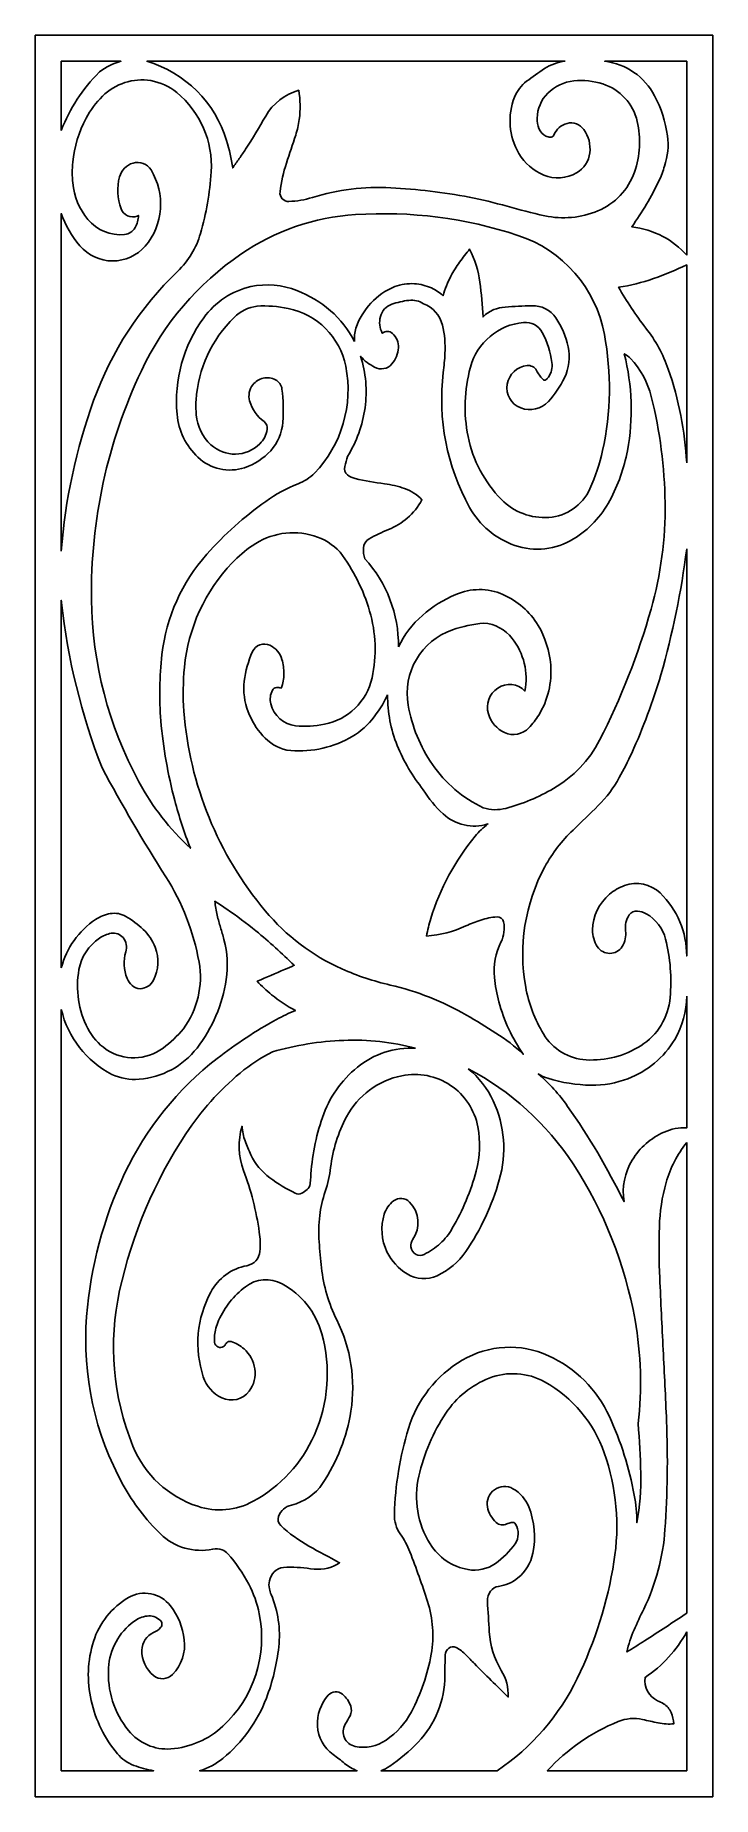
# Model space of a CAD drawing. Header units: centimetres. Extents: x 20.1 to 27, y -9 to 9.
import ezdxf

# ---------------------------------------------------------------- set-up
doc = ezdxf.new("R2010")
doc.units = ezdxf.units.CM
doc.header["$MEASUREMENT"] = 0
doc.layers.add('layer 1', color=7, linetype='Continuous')

msp = doc.modelspace()

# ---------------------------------------------------------------- linework, layer by layer
at = {"layer": 'layer 1', "color": 250, "lineweight": 30}
for points, knots in [([(20.07725, 9.00069), (20.07725, 9.00069), (26.99977, 9.00069), (26.99977, 9.00069), (26.99977, 9.00069), (26.99977, 9.00069), (26.99977, -9.00021), (26.99977, -9.00021), (26.99977, -9.00021), (26.99977, -9.00021), (20.07725, -9.00021), (20.07725, -9.00021), (20.07725, -9.00021), (20.07725, -9.00021), (20.07725, 9.00069), (20.07725, 9.00069)], [0, 0, 0, 0, 0.2, 0.2, 0.2, 0.2, 0.4, 0.4, 0.4, 0.4, 0.6, 0.6, 0.6, 0.6, 1, 1, 1, 1]), ([(20.3437, 8.02821), (20.3437, 8.02821), (20.3437, 8.73424), (20.3437, 8.73424), (20.3437, 8.73424), (20.3437, 8.73424), (20.95301, 8.73424), (20.95301, 8.73424), (20.95301, 8.73424), (20.87337, 8.71307), (20.7988, 8.67622), (20.73363, 8.62579), (20.73363, 8.62579), (20.73238, 8.62481), (20.73118, 8.62373), (20.73006, 8.6226), (20.73006, 8.6226), (20.561, 8.45374), (20.42939, 8.25129), (20.34373, 8.02823)], [0, 0, 0, 0, 0.16666667, 0.16666667, 0.16666667, 0.16666667, 0.33333333, 0.33333333, 0.33333333, 0.33333333, 0.5, 0.5, 0.5, 0.5, 0.66666667, 0.66666667, 0.66666667, 0.66666667, 1, 1, 1, 1]), ([(25.4922, 8.73424), (25.41652, 8.72714), (25.34378, 8.70136), (25.28053, 8.6592), (25.28053, 8.6592), (25.2182, 8.61766), (25.15703, 8.57447), (25.09709, 8.5296), (25.09709, 8.5296), (25.04215, 8.48853), (24.99974, 8.43301), (24.97455, 8.36921), (24.97455, 8.36921), (24.89998, 8.18036), (24.91617, 7.96789), (25.01859, 7.79258), (25.01859, 7.79258), (25.07677, 7.69304), (25.16597, 7.61543), (25.2726, 7.57164), (25.2726, 7.57164), (25.38197, 7.52675), (25.50582, 7.53466), (25.60856, 7.59319), (25.60856, 7.59319), (25.68393, 7.63614), (25.73427, 7.71243), (25.74405, 7.79863), (25.74405, 7.79863), (25.75361, 7.88294), (25.73181, 7.96776), (25.68274, 8.03699), (25.68274, 8.03699), (25.64431, 8.09117), (25.57657, 8.11611), (25.51221, 8.0997), (25.51221, 8.0997), (25.45019, 8.08389), (25.39936, 8.03964), (25.37522, 7.98035), (25.37522, 7.98035), (25.36915, 7.96541), (25.35396, 7.95621), (25.3379, 7.95773), (25.3379, 7.95773), (25.3233, 7.95909), (25.30905, 7.96298), (25.29579, 7.96918), (25.29579, 7.96918), (25.26244, 7.9848), (25.2366, 8.01296), (25.2239, 8.04751), (25.2239, 8.04751), (25.21157, 8.08105), (25.20549, 8.11658), (25.20596, 8.15231), (25.20596, 8.15231), (25.20724, 8.24814), (25.24567, 8.33984), (25.31307, 8.40798), (25.31307, 8.40798), (25.38516, 8.47985), (25.48003, 8.52447), (25.58135, 8.5342), (25.58135, 8.5342), (25.68073, 8.54376), (25.78105, 8.533), (25.87612, 8.50256), (25.87612, 8.50256), (26.05251, 8.44615), (26.1863, 8.30094), (26.22833, 8.12058), (26.22833, 8.12058), (26.26842, 7.9485), (26.25853, 7.76848), (26.19993, 7.60179), (26.19993, 7.60179), (26.13695, 7.4227), (26.00087, 7.27863), (25.82572, 7.20543), (25.82572, 7.20543), (25.65414, 7.13374), (25.46458, 7.11652), (25.28288, 7.15609), (25.28288, 7.15609), (25.1535, 7.18426), (25.02507, 7.21659), (24.89777, 7.25302), (24.89777, 7.25302), (24.77045, 7.28949), (24.6417, 7.32071), (24.51184, 7.34662), (24.51184, 7.34662), (24.247, 7.39626), (23.97918, 7.42822), (23.71007, 7.44224), (23.71007, 7.44224), (23.4392, 7.45638), (23.16801, 7.42277), (22.90877, 7.34293), (22.90877, 7.34293), (22.83117, 7.31903), (22.75075, 7.30523), (22.66959, 7.30191), (22.66959, 7.30191), (22.64373, 7.30081), (22.61867, 7.31113), (22.60107, 7.33013), (22.60107, 7.33013), (22.58345, 7.34912), (22.5751, 7.37502), (22.57814, 7.40075), (22.57814, 7.40075), (22.59006, 7.50078), (22.6122, 7.59935), (22.64415, 7.69489), (22.64415, 7.69489), (22.67604, 7.79019), (22.70753, 7.88559), (22.73862, 7.98116), (22.73862, 7.98116), (22.75539, 8.03274), (22.76759, 8.08569), (22.77507, 8.13943), (22.77507, 8.13943), (22.7874, 8.2387), (22.78574, 8.33919), (22.77015, 8.43802), (22.77015, 8.43802), (22.62729, 8.398), (22.506, 8.30339), (22.43246, 8.17453), (22.43246, 8.17453), (22.367, 8.05983), (22.29842, 7.94692), (22.22684, 7.83595), (22.22684, 7.83595), (22.20552, 7.80359), (22.18367, 7.77156), (22.16132, 7.73992), (22.16132, 7.73992), (22.13901, 7.70836), (22.11681, 7.67674), (22.09468, 7.64505), (22.09468, 7.64505), (22.08121, 7.73938), (22.06058, 7.83251), (22.03293, 7.92369), (22.03293, 7.92369), (21.91465, 8.3136), (21.60899, 8.61797), (21.2185, 8.73424), (21.2185, 8.73424), (21.2185, 8.73424), (25.49222, 8.73424), (25.49222, 8.73424)], [0, 0, 0, 0, 0.025, 0.025, 0.025, 0.025, 0.05, 0.05, 0.05, 0.05, 0.075, 0.075, 0.075, 0.075, 0.1, 0.1, 0.1, 0.1, 0.125, 0.125, 0.125, 0.125, 0.15, 0.15, 0.15, 0.15, 0.175, 0.175, 0.175, 0.175, 0.2, 0.2, 0.2, 0.2, 0.225, 0.225, 0.225, 0.225, 0.25, 0.25, 0.25, 0.25, 0.275, 0.275, 0.275, 0.275, 0.3, 0.3, 0.3, 0.3, 0.325, 0.325, 0.325, 0.325, 0.35, 0.35, 0.35, 0.35, 0.375, 0.375, 0.375, 0.375, 0.4, 0.4, 0.4, 0.4, 0.425, 0.425, 0.425, 0.425, 0.45, 0.45, 0.45, 0.45, 0.475, 0.475, 0.475, 0.475, 0.5, 0.5, 0.5, 0.5, 0.525, 0.525, 0.525, 0.525, 0.55, 0.55, 0.55, 0.55, 0.575, 0.575, 0.575, 0.575, 0.6, 0.6, 0.6, 0.6, 0.625, 0.625, 0.625, 0.625, 0.65, 0.65, 0.65, 0.65, 0.675, 0.675, 0.675, 0.675, 0.7, 0.7, 0.7, 0.7, 0.725, 0.725, 0.725, 0.725, 0.75, 0.75, 0.75, 0.75, 0.775, 0.775, 0.775, 0.775, 0.8, 0.8, 0.8, 0.8, 0.825, 0.825, 0.825, 0.825, 0.85, 0.85, 0.85, 0.85, 0.875, 0.875, 0.875, 0.875, 0.9, 0.9, 0.9, 0.9, 0.925, 0.925, 0.925, 0.925, 0.95, 0.95, 0.95, 0.95, 1, 1, 1, 1]), ([(26.73332, 6.75323), (26.66416, 6.8306), (26.58213, 6.89536), (26.49081, 6.94465), (26.49081, 6.94465), (26.39094, 6.99559), (26.283, 7.0288), (26.17176, 7.04282), (26.17176, 7.04282), (26.27869, 7.19192), (26.37236, 7.35005), (26.45173, 7.51547), (26.45173, 7.51547), (26.47455, 7.56304), (26.49248, 7.61282), (26.50528, 7.66401), (26.50528, 7.66401), (26.5409, 7.76305), (26.55187, 7.86925), (26.53722, 7.97347), (26.53722, 7.97347), (26.51714, 8.11647), (26.47256, 8.25489), (26.40541, 8.38272), (26.40541, 8.38272), (26.3035, 8.57668), (26.11296, 8.70809), (25.89544, 8.73424), (25.89544, 8.73424), (25.89544, 8.73424), (26.73332, 8.73424), (26.73332, 8.73424), (26.73332, 8.73424), (26.73332, 8.73424), (26.73332, 6.75323), (26.73332, 6.75323)], [0, 0, 0, 0, 0.1, 0.1, 0.1, 0.1, 0.2, 0.2, 0.2, 0.2, 0.3, 0.3, 0.3, 0.3, 0.4, 0.4, 0.4, 0.4, 0.5, 0.5, 0.5, 0.5, 0.6, 0.6, 0.6, 0.6, 0.7, 0.7, 0.7, 0.7, 0.8, 0.8, 0.8, 0.8, 1, 1, 1, 1]), ([(20.3437, 3.72829), (20.3437, 3.72829), (20.3437, 7.17892), (20.3437, 7.17892), (20.3437, 7.17892), (20.3866, 7.05821), (20.45108, 6.94635), (20.53402, 6.84871), (20.53402, 6.84871), (20.61717, 6.75105), (20.73886, 6.69461), (20.86712, 6.69425), (20.86712, 6.69425), (20.99537, 6.6939), (21.11689, 6.74906), (21.20057, 6.84627), (21.20057, 6.84627), (21.29226, 6.95262), (21.34716, 7.08563), (21.3571, 7.22571), (21.3571, 7.22571), (21.36703, 7.36553), (21.33318, 7.50491), (21.26019, 7.62457), (21.26019, 7.62457), (21.22198, 7.68717), (21.14639, 7.716), (21.07624, 7.69465), (21.07624, 7.69465), (21.00926, 7.67428), (20.95747, 7.62102), (20.93903, 7.55351), (20.93903, 7.55351), (20.90962, 7.44579), (20.9148, 7.33163), (20.95386, 7.22702), (20.95386, 7.22702), (20.96583, 7.19507), (20.99012, 7.16923), (21.0213, 7.15531), (21.0213, 7.15531), (21.0525, 7.1414), (21.08779, 7.14053), (21.11959, 7.15299), (21.11959, 7.15299), (21.12361, 7.15458), (21.12738, 7.1567), (21.1308, 7.15931), (21.1308, 7.15931), (21.13192, 7.11552), (21.12066, 7.07228), (21.09833, 7.03458), (21.09833, 7.03458), (21.07519, 6.99554), (21.03495, 6.96973), (20.98983, 6.96495), (20.98983, 6.96495), (20.84731, 6.94985), (20.70659, 7.00716), (20.61505, 7.11744), (20.61505, 7.11744), (20.52697, 7.22358), (20.47299, 7.35394), (20.46019, 7.49126), (20.46019, 7.49126), (20.45365, 7.56148), (20.45387, 7.63218), (20.46084, 7.70235), (20.46084, 7.70235), (20.47649, 7.86011), (20.52299, 8.01334), (20.59765, 8.15321), (20.59765, 8.15321), (20.64236, 8.23519), (20.69844, 8.31045), (20.76423, 8.37676), (20.76423, 8.37676), (20.89354, 8.50709), (21.07823, 8.56661), (21.25935, 8.53648), (21.25935, 8.53648), (21.35596, 8.51962), (21.44661, 8.47804), (21.52243, 8.41582), (21.52243, 8.41582), (21.76391, 8.21764), (21.89509, 7.91494), (21.87488, 7.6032), (21.87488, 7.6032), (21.86106, 7.39048), (21.82439, 7.17981), (21.76558, 6.97493), (21.76558, 6.97493), (21.72329, 6.82756), (21.64264, 6.69396), (21.53201, 6.58784), (21.53201, 6.58784), (21.14811, 6.21966), (20.85445, 5.76807), (20.67369, 5.26784), (20.67369, 5.26784), (20.49449, 4.77192), (20.3835, 4.25409), (20.3437, 3.72829)], [0, 0, 0, 0, 0.03703704, 0.03703704, 0.03703704, 0.03703704, 0.07407407, 0.07407407, 0.07407407, 0.07407407, 0.11111111, 0.11111111, 0.11111111, 0.11111111, 0.14814815, 0.14814815, 0.14814815, 0.14814815, 0.18518519, 0.18518519, 0.18518519, 0.18518519, 0.22222222, 0.22222222, 0.22222222, 0.22222222, 0.25925926, 0.25925926, 0.25925926, 0.25925926, 0.2962963, 0.2962963, 0.2962963, 0.2962963, 0.33333333, 0.33333333, 0.33333333, 0.33333333, 0.37037037, 0.37037037, 0.37037037, 0.37037037, 0.40740741, 0.40740741, 0.40740741, 0.40740741, 0.44444444, 0.44444444, 0.44444444, 0.44444444, 0.48148148, 0.48148148, 0.48148148, 0.48148148, 0.51851852, 0.51851852, 0.51851852, 0.51851852, 0.55555556, 0.55555556, 0.55555556, 0.55555556, 0.59259259, 0.59259259, 0.59259259, 0.59259259, 0.62962963, 0.62962963, 0.62962963, 0.62962963, 0.66666667, 0.66666667, 0.66666667, 0.66666667, 0.7037037, 0.7037037, 0.7037037, 0.7037037, 0.74074074, 0.74074074, 0.74074074, 0.74074074, 0.77777778, 0.77777778, 0.77777778, 0.77777778, 0.81481481, 0.81481481, 0.81481481, 0.81481481, 0.85185185, 0.85185185, 0.85185185, 0.85185185, 0.88888889, 0.88888889, 0.88888889, 0.88888889, 0.92592593, 0.92592593, 0.92592593, 0.92592593, 1, 1, 1, 1]), ([(23.33915, 5.87196), (23.27878, 5.99178), (23.1953, 6.09842), (23.09349, 6.18578), (23.09349, 6.18578), (22.99194, 6.27292), (22.87639, 6.34218), (22.75169, 6.39066), (22.75169, 6.39066), (22.60206, 6.45103), (22.43791, 6.46532), (22.28013, 6.43167), (22.28013, 6.43167), (22.08671, 6.38745), (21.91591, 6.27482), (21.79917, 6.11438), (21.79917, 6.11438), (21.59159, 5.82908), (21.4946, 5.47841), (21.52627, 5.12701), (21.52627, 5.12701), (21.54139, 4.95931), (21.61727, 4.80303), (21.73977, 4.68752), (21.73977, 4.68752), (21.86733, 4.56728), (22.05035, 4.52659), (22.21677, 4.58167), (22.21677, 4.58167), (22.31903, 4.6155), (22.41071, 4.67531), (22.48284, 4.75528), (22.48284, 4.75528), (22.55576, 4.83615), (22.59958, 4.93897), (22.60737, 5.04757), (22.60737, 5.04757), (22.61546, 5.16004), (22.61235, 5.27302), (22.59813, 5.38489), (22.59813, 5.38489), (22.59294, 5.42564), (22.56813, 5.46124), (22.53164, 5.48018), (22.53164, 5.48018), (22.49334, 5.50008), (22.44926, 5.50573), (22.40716, 5.49612), (22.40716, 5.49612), (22.3652, 5.48654), (22.32774, 5.46296), (22.30099, 5.42922), (22.30099, 5.42922), (22.26387, 5.38243), (22.25159, 5.32066), (22.26803, 5.26322), (22.26803, 5.26322), (22.29223, 5.1786), (22.34385, 5.10448), (22.4148, 5.0524), (22.4148, 5.0524), (22.43945, 5.03433), (22.452, 5.00405), (22.4474, 4.97385), (22.4474, 4.97385), (22.43883, 4.91746), (22.41236, 4.86531), (22.37194, 4.82509), (22.37194, 4.82509), (22.23468, 4.68846), (22.01379, 4.68469), (21.87162, 4.81618), (21.87162, 4.81618), (21.78575, 4.89569), (21.73262, 5.00447), (21.72264, 5.12107), (21.72264, 5.12107), (21.71831, 5.17163), (21.7177, 5.22244), (21.72081, 5.27309), (21.72081, 5.27309), (21.74151, 5.59251), (21.87999, 5.89307), (22.1092, 6.11648), (22.1092, 6.11648), (22.17327, 6.17895), (22.25545, 6.21964), (22.34398, 6.23275), (22.34398, 6.23275), (22.45004, 6.23833), (22.55643, 6.23049), (22.66052, 6.20943), (22.66052, 6.20943), (22.958, 6.14938), (23.19032, 5.91605), (23.24953, 5.61842), (23.24953, 5.61842), (23.32794, 5.22393), (23.20859, 4.81569), (22.93028, 4.5253), (22.93028, 4.5253), (22.88224, 4.47806), (22.82516, 4.44099), (22.76247, 4.41631), (22.76247, 4.41631), (22.64538, 4.37022), (22.53439, 4.30997), (22.43195, 4.23689), (22.43195, 4.23689), (22.21222, 4.08014), (22.0108, 3.89931), (21.83133, 3.69771), (21.83133, 3.69771), (21.57614, 3.41096), (21.41585, 3.05257), (21.37237, 2.67117), (21.37237, 2.67117), (21.34673, 2.44625), (21.34271, 2.21944), (21.36038, 1.99377), (21.36038, 1.99377), (21.38486, 1.71899), (21.43256, 1.4468), (21.503, 1.18008), (21.503, 1.18008), (21.54663, 1.01479), (21.5997, 0.85217), (21.66196, 0.69296), (21.66196, 0.69296), (21.45118, 0.88868), (21.27375, 1.11759), (21.13678, 1.37053), (21.13678, 1.37053), (20.82683, 1.94294), (20.66034, 2.58228), (20.65161, 3.23317), (20.65161, 3.23317), (20.64075, 4.04133), (20.81521, 4.84157), (21.16133, 5.57194), (21.16133, 5.57194), (21.38896, 6.05232), (21.74037, 6.46376), (22.17916, 6.76386), (22.17916, 6.76386), (22.52595, 7.00104), (22.93035, 7.14062), (23.34958, 7.16793), (23.34958, 7.16793), (23.91109, 7.20449), (24.47457, 7.13244), (25.00883, 6.95586), (25.00883, 6.95586), (25.46576, 6.80491), (25.80448, 6.41675), (25.89269, 5.9437), (25.89269, 5.9437), (25.9659, 5.55071), (25.95969, 5.14686), (25.87454, 4.75626), (25.87454, 4.75626), (25.8451, 4.62131), (25.80129, 4.48988), (25.74387, 4.36426), (25.74387, 4.36426), (25.66789, 4.19803), (25.5071, 4.08648), (25.32482, 4.07335), (25.32482, 4.07335), (25.14408, 4.06033), (24.96665, 4.12757), (24.83984, 4.25704), (24.83984, 4.25704), (24.66698, 4.43353), (24.54889, 4.65641), (24.4998, 4.89855), (24.4998, 4.89855), (24.4521, 5.13387), (24.46025, 5.37723), (24.52354, 5.60886), (24.52354, 5.60886), (24.59197, 5.85952), (24.80886, 6.04169), (25.06757, 6.06615), (25.06757, 6.06615), (25.14622, 6.0736), (25.2216, 6.03267), (25.25833, 5.96274), (25.25833, 5.96274), (25.30865, 5.8668), (25.3419, 5.7628), (25.3566, 5.65549), (25.3566, 5.65549), (25.36381, 5.60285), (25.35075, 5.54941), (25.32013, 5.506), (25.32013, 5.506), (25.31354, 5.49664), (25.30548, 5.4884), (25.29625, 5.48161), (25.29625, 5.48161), (25.28576, 5.47384), (25.27104, 5.47536), (25.26233, 5.48509), (25.26233, 5.48509), (25.23794, 5.51232), (25.21691, 5.54235), (25.19962, 5.57456), (25.19962, 5.57456), (25.18075, 5.60966), (25.14249, 5.62979), (25.1029, 5.62536), (25.1029, 5.62536), (25.00026, 5.61393), (24.91756, 5.53617), (24.9, 5.4344), (24.9, 5.4344), (24.88221, 5.33109), (24.93969, 5.22965), (25.03757, 5.19209), (25.03757, 5.19209), (25.1368, 5.15396), (25.24913, 5.18052), (25.32066, 5.25913), (25.32066, 5.25913), (25.3863, 5.3312), (25.44131, 5.41224), (25.48401, 5.49988), (25.48401, 5.49988), (25.53211, 5.59859), (25.54567, 5.71052), (25.52246, 5.81783), (25.52246, 5.81783), (25.49968, 5.92317), (25.45696, 6.02311), (25.39651, 6.11233), (25.39651, 6.11233), (25.3417, 6.19322), (25.24929, 6.24027), (25.15165, 6.23695), (25.15165, 6.23695), (25.06011, 6.23386), (24.96863, 6.22913), (24.87725, 6.22274), (24.87725, 6.22274), (24.83808, 6.22), (24.7996, 6.21113), (24.76317, 6.19646), (24.76317, 6.19646), (24.72177, 6.17951), (24.68418, 6.15445), (24.65263, 6.12276), (24.65263, 6.12276), (24.64577, 6.24085), (24.635, 6.3587), (24.62038, 6.47611), (24.62038, 6.47611), (24.60564, 6.59438), (24.57031, 6.70913), (24.51595, 6.81523), (24.51595, 6.81523), (24.48042, 6.77175), (24.44618, 6.72726), (24.41326, 6.68177), (24.41326, 6.68177), (24.38032, 6.63623), (24.35055, 6.58851), (24.32413, 6.53891), (24.32413, 6.53891), (24.29077, 6.47479), (24.26399, 6.40746), (24.2442, 6.33793), (24.2442, 6.33793), (24.20912, 6.37072), (24.16903, 6.3977), (24.12546, 6.41786), (24.12546, 6.41786), (24.0707, 6.44274), (24.0119, 6.45744), (23.95189, 6.46126), (23.95189, 6.46126), (23.88355, 6.46557), (23.81508, 6.45547), (23.75092, 6.43155), (23.75092, 6.43155), (23.56292, 6.35473), (23.41798, 6.19965), (23.35418, 6.00683), (23.35418, 6.00683), (23.33982, 5.96341), (23.33468, 5.9175), (23.33915, 5.87198)], [0, 0, 0, 0, 0.01351351, 0.01351351, 0.01351351, 0.01351351, 0.02702703, 0.02702703, 0.02702703, 0.02702703, 0.04054054, 0.04054054, 0.04054054, 0.04054054, 0.05405405, 0.05405405, 0.05405405, 0.05405405, 0.06756757, 0.06756757, 0.06756757, 0.06756757, 0.08108108, 0.08108108, 0.08108108, 0.08108108, 0.09459459, 0.09459459, 0.09459459, 0.09459459, 0.10810811, 0.10810811, 0.10810811, 0.10810811, 0.12162162, 0.12162162, 0.12162162, 0.12162162, 0.13513514, 0.13513514, 0.13513514, 0.13513514, 0.14864865, 0.14864865, 0.14864865, 0.14864865, 0.16216216, 0.16216216, 0.16216216, 0.16216216, 0.17567568, 0.17567568, 0.17567568, 0.17567568, 0.18918919, 0.18918919, 0.18918919, 0.18918919, 0.2027027, 0.2027027, 0.2027027, 0.2027027, 0.21621622, 0.21621622, 0.21621622, 0.21621622, 0.22972973, 0.22972973, 0.22972973, 0.22972973, 0.24324324, 0.24324324, 0.24324324, 0.24324324, 0.25675676, 0.25675676, 0.25675676, 0.25675676, 0.27027027, 0.27027027, 0.27027027, 0.27027027, 0.28378378, 0.28378378, 0.28378378, 0.28378378, 0.2972973, 0.2972973, 0.2972973, 0.2972973, 0.31081081, 0.31081081, 0.31081081, 0.31081081, 0.32432432, 0.32432432, 0.32432432, 0.32432432, 0.33783784, 0.33783784, 0.33783784, 0.33783784, 0.35135135, 0.35135135, 0.35135135, 0.35135135, 0.36486486, 0.36486486, 0.36486486, 0.36486486, 0.37837838, 0.37837838, 0.37837838, 0.37837838, 0.39189189, 0.39189189, 0.39189189, 0.39189189, 0.40540541, 0.40540541, 0.40540541, 0.40540541, 0.41891892, 0.41891892, 0.41891892, 0.41891892, 0.43243243, 0.43243243, 0.43243243, 0.43243243, 0.44594595, 0.44594595, 0.44594595, 0.44594595, 0.45945946, 0.45945946, 0.45945946, 0.45945946, 0.47297297, 0.47297297, 0.47297297, 0.47297297, 0.48648649, 0.48648649, 0.48648649, 0.48648649, 0.5, 0.5, 0.5, 0.5, 0.51351351, 0.51351351, 0.51351351, 0.51351351, 0.52702703, 0.52702703, 0.52702703, 0.52702703, 0.54054054, 0.54054054, 0.54054054, 0.54054054, 0.55405405, 0.55405405, 0.55405405, 0.55405405, 0.56756757, 0.56756757, 0.56756757, 0.56756757, 0.58108108, 0.58108108, 0.58108108, 0.58108108, 0.59459459, 0.59459459, 0.59459459, 0.59459459, 0.60810811, 0.60810811, 0.60810811, 0.60810811, 0.62162162, 0.62162162, 0.62162162, 0.62162162, 0.63513514, 0.63513514, 0.63513514, 0.63513514, 0.64864865, 0.64864865, 0.64864865, 0.64864865, 0.66216216, 0.66216216, 0.66216216, 0.66216216, 0.67567568, 0.67567568, 0.67567568, 0.67567568, 0.68918919, 0.68918919, 0.68918919, 0.68918919, 0.7027027, 0.7027027, 0.7027027, 0.7027027, 0.71621622, 0.71621622, 0.71621622, 0.71621622, 0.72972973, 0.72972973, 0.72972973, 0.72972973, 0.74324324, 0.74324324, 0.74324324, 0.74324324, 0.75675676, 0.75675676, 0.75675676, 0.75675676, 0.77027027, 0.77027027, 0.77027027, 0.77027027, 0.78378378, 0.78378378, 0.78378378, 0.78378378, 0.7972973, 0.7972973, 0.7972973, 0.7972973, 0.81081081, 0.81081081, 0.81081081, 0.81081081, 0.82432432, 0.82432432, 0.82432432, 0.82432432, 0.83783784, 0.83783784, 0.83783784, 0.83783784, 0.85135135, 0.85135135, 0.85135135, 0.85135135, 0.86486486, 0.86486486, 0.86486486, 0.86486486, 0.87837838, 0.87837838, 0.87837838, 0.87837838, 0.89189189, 0.89189189, 0.89189189, 0.89189189, 0.90540541, 0.90540541, 0.90540541, 0.90540541, 0.91891892, 0.91891892, 0.91891892, 0.91891892, 0.93243243, 0.93243243, 0.93243243, 0.93243243, 0.94594595, 0.94594595, 0.94594595, 0.94594595, 0.95945946, 0.95945946, 0.95945946, 0.95945946, 0.97297297, 0.97297297, 0.97297297, 0.97297297, 1, 1, 1, 1]), ([(26.73332, 4.62973), (26.71633, 4.95616), (26.65319, 5.27843), (26.54575, 5.58713), (26.54575, 5.58713), (26.49277, 5.73931), (26.41517, 5.88172), (26.31599, 6.00871), (26.31599, 6.00871), (26.26445, 6.0747), (26.2154, 6.14264), (26.16897, 6.21231), (26.16897, 6.21231), (26.12254, 6.28199), (26.07861, 6.35332), (26.03728, 6.42615), (26.03728, 6.42615), (26.15879, 6.4433), (26.27825, 6.47265), (26.39389, 6.51374), (26.39389, 6.51374), (26.50928, 6.55476), (26.62257, 6.60151), (26.73332, 6.65379), (26.73332, 6.65379), (26.73332, 6.65379), (26.73332, 4.62975), (26.73332, 4.62975)], [0, 0, 0, 0, 0.125, 0.125, 0.125, 0.125, 0.25, 0.25, 0.25, 0.25, 0.375, 0.375, 0.375, 0.375, 0.5, 0.5, 0.5, 0.5, 0.625, 0.625, 0.625, 0.625, 0.75, 0.75, 0.75, 0.75, 1, 1, 1, 1]), ([(23.78799, 2.75139), (23.79181, 3.08426), (23.66882, 3.40589), (23.44378, 3.65122), (23.44378, 3.65122), (23.4335, 3.68666), (23.42895, 3.72353), (23.43033, 3.7604), (23.43033, 3.7604), (23.43176, 3.79957), (23.45363, 3.83515), (23.48791, 3.85416), (23.48791, 3.85416), (23.55272, 3.89011), (23.61965, 3.92214), (23.6883, 3.95005), (23.6883, 3.95005), (23.75735, 3.9781), (23.82149, 4.01687), (23.87844, 4.06495), (23.87844, 4.06495), (23.93972, 4.11788), (23.99071, 4.18162), (24.02889, 4.25302), (24.02889, 4.25302), (23.97992, 4.30532), (23.91906, 4.34503), (23.85146, 4.36877), (23.85146, 4.36877), (23.78464, 4.39224), (23.71554, 4.40859), (23.64528, 4.41754), (23.64528, 4.41754), (23.54528, 4.4303), (23.44594, 4.44792), (23.34766, 4.47036), (23.34766, 4.47036), (23.3182, 4.47708), (23.29057, 4.49026), (23.26681, 4.50891), (23.26681, 4.50891), (23.24115, 4.52905), (23.23023, 4.56277), (23.23919, 4.59415), (23.23919, 4.59415), (23.2489, 4.6281), (23.25859, 4.66206), (23.26824, 4.69603), (23.26824, 4.69603), (23.36079, 4.84807), (23.42147, 5.01727), (23.44661, 5.19347), (23.44661, 5.19347), (23.47183, 5.37017), (23.45642, 5.55019), (23.40148, 5.71999), (23.40148, 5.71999), (23.42057, 5.69614), (23.44268, 5.67492), (23.46729, 5.65681), (23.46729, 5.65681), (23.49186, 5.63874), (23.51788, 5.62277), (23.54508, 5.60906), (23.54508, 5.60906), (23.60388, 5.57632), (23.67756, 5.58983), (23.72077, 5.64142), (23.72077, 5.64142), (23.76003, 5.68821), (23.78332, 5.74627), (23.78725, 5.80722), (23.78725, 5.80722), (23.79085, 5.86287), (23.76872, 5.91707), (23.72718, 5.9543), (23.72718, 5.9543), (23.69759, 5.98081), (23.65295, 5.98126), (23.62289, 5.95526), (23.62289, 5.95526), (23.59559, 6.00779), (23.58885, 6.06862), (23.60392, 6.12586), (23.60392, 6.12586), (23.61938, 6.18467), (23.66324, 6.23188), (23.7207, 6.25169), (23.7207, 6.25169), (23.77698, 6.27107), (23.83516, 6.2844), (23.89425, 6.29144), (23.89425, 6.29144), (23.94698, 6.29774), (24.00029, 6.28543), (24.04495, 6.25673), (24.04495, 6.25673), (24.14107, 6.22031), (24.21305, 6.1387), (24.2373, 6.03881), (24.2373, 6.03881), (24.26026, 5.94414), (24.26915, 5.84659), (24.26368, 5.74936), (24.26368, 5.74936), (24.26004, 5.68459), (24.25432, 5.61994), (24.24655, 5.55553), (24.24655, 5.55553), (24.18891, 5.07868), (24.28277, 4.59607), (24.51503, 4.17563), (24.51503, 4.17563), (24.61573, 3.99338), (24.78046, 3.85514), (24.97745, 3.78769), (24.97745, 3.78769), (25.1774, 3.71924), (25.39727, 3.74345), (25.57742, 3.85386), (25.57742, 3.85386), (25.73357, 3.94954), (25.86141, 4.08492), (25.94795, 4.24632), (25.94795, 4.24632), (26.03346, 4.4058), (26.09427, 4.57727), (26.12833, 4.75499), (26.12833, 4.75499), (26.18847, 5.08375), (26.17737, 5.42144), (26.09574, 5.74551), (26.09574, 5.74551), (26.11939, 5.73308), (26.14083, 5.71682), (26.15915, 5.69737), (26.15915, 5.69737), (26.26235, 5.58796), (26.33566, 5.45376), (26.37204, 5.30782), (26.37204, 5.30782), (26.46062, 4.95248), (26.50776, 4.58799), (26.51254, 4.2218), (26.51254, 4.2218), (26.51734, 3.85494), (26.46919, 3.48922), (26.36961, 3.13611), (26.36961, 3.13611), (26.23905, 2.67318), (26.06249, 2.22436), (25.84269, 1.79653), (25.84269, 1.79653), (25.73688, 1.59055), (25.57392, 1.41926), (25.3735, 1.30324), (25.3735, 1.30324), (25.2205, 1.21469), (25.05653, 1.14651), (24.88587, 1.10044), (24.88587, 1.10044), (24.80989, 1.07994), (24.72952, 1.08231), (24.65486, 1.10721), (24.65486, 1.10721), (24.4452, 1.20558), (24.26555, 1.35836), (24.13473, 1.54948), (24.13473, 1.54948), (24.01056, 1.73087), (23.92636, 1.93669), (23.88777, 2.15309), (23.88777, 2.15309), (23.82819, 2.48623), (24.02041, 2.8134), (24.34015, 2.92424), (24.34015, 2.92424), (24.44381, 2.96013), (24.55148, 2.98338), (24.66071, 2.9935), (24.66071, 2.9935), (24.77492, 2.98447), (24.8802, 2.92788), (24.95077, 2.83764), (24.95077, 2.83764), (25.06993, 2.68522), (25.11746, 2.4886), (25.08119, 2.29855), (25.08119, 2.29855), (25.00801, 2.37533), (24.89027, 2.38821), (24.80234, 2.3289), (24.80234, 2.3289), (24.7165, 2.27099), (24.67804, 2.16426), (24.70743, 2.06495), (24.70743, 2.06495), (24.7324, 1.98044), (24.79267, 1.91092), (24.8728, 1.87427), (24.8728, 1.87427), (24.95727, 1.83563), (25.05687, 1.85506), (25.12052, 1.92271), (25.12052, 1.92271), (25.1583, 1.96284), (25.19207, 2.00657), (25.22133, 2.05327), (25.22133, 2.05327), (25.31595, 2.20716), (25.35894, 2.38716), (25.34398, 2.56719), (25.34398, 2.56719), (25.33217, 2.70951), (25.28826, 2.84724), (25.2155, 2.97014), (25.2155, 2.97014), (25.13072, 3.11032), (25.00457, 3.22064), (24.85433, 3.28597), (24.85433, 3.28597), (24.70124, 3.35249), (24.52749, 3.35236), (24.37454, 3.2855), (24.37454, 3.2855), (24.24961, 3.23353), (24.13406, 3.16142), (24.03249, 3.07202), (24.03249, 3.07202), (23.93061, 2.98231), (23.84753, 2.87337), (23.78799, 2.75139)], [0, 0, 0, 0, 0.01694915, 0.01694915, 0.01694915, 0.01694915, 0.03389831, 0.03389831, 0.03389831, 0.03389831, 0.05084746, 0.05084746, 0.05084746, 0.05084746, 0.06779661, 0.06779661, 0.06779661, 0.06779661, 0.08474576, 0.08474576, 0.08474576, 0.08474576, 0.10169492, 0.10169492, 0.10169492, 0.10169492, 0.11864407, 0.11864407, 0.11864407, 0.11864407, 0.13559322, 0.13559322, 0.13559322, 0.13559322, 0.15254237, 0.15254237, 0.15254237, 0.15254237, 0.16949153, 0.16949153, 0.16949153, 0.16949153, 0.18644068, 0.18644068, 0.18644068, 0.18644068, 0.20338983, 0.20338983, 0.20338983, 0.20338983, 0.22033898, 0.22033898, 0.22033898, 0.22033898, 0.23728814, 0.23728814, 0.23728814, 0.23728814, 0.25423729, 0.25423729, 0.25423729, 0.25423729, 0.27118644, 0.27118644, 0.27118644, 0.27118644, 0.28813559, 0.28813559, 0.28813559, 0.28813559, 0.30508475, 0.30508475, 0.30508475, 0.30508475, 0.3220339, 0.3220339, 0.3220339, 0.3220339, 0.33898305, 0.33898305, 0.33898305, 0.33898305, 0.3559322, 0.3559322, 0.3559322, 0.3559322, 0.37288136, 0.37288136, 0.37288136, 0.37288136, 0.38983051, 0.38983051, 0.38983051, 0.38983051, 0.40677966, 0.40677966, 0.40677966, 0.40677966, 0.42372881, 0.42372881, 0.42372881, 0.42372881, 0.44067797, 0.44067797, 0.44067797, 0.44067797, 0.45762712, 0.45762712, 0.45762712, 0.45762712, 0.47457627, 0.47457627, 0.47457627, 0.47457627, 0.49152542, 0.49152542, 0.49152542, 0.49152542, 0.50847458, 0.50847458, 0.50847458, 0.50847458, 0.52542373, 0.52542373, 0.52542373, 0.52542373, 0.54237288, 0.54237288, 0.54237288, 0.54237288, 0.55932203, 0.55932203, 0.55932203, 0.55932203, 0.57627119, 0.57627119, 0.57627119, 0.57627119, 0.59322034, 0.59322034, 0.59322034, 0.59322034, 0.61016949, 0.61016949, 0.61016949, 0.61016949, 0.62711864, 0.62711864, 0.62711864, 0.62711864, 0.6440678, 0.6440678, 0.6440678, 0.6440678, 0.66101695, 0.66101695, 0.66101695, 0.66101695, 0.6779661, 0.6779661, 0.6779661, 0.6779661, 0.69491525, 0.69491525, 0.69491525, 0.69491525, 0.71186441, 0.71186441, 0.71186441, 0.71186441, 0.72881356, 0.72881356, 0.72881356, 0.72881356, 0.74576271, 0.74576271, 0.74576271, 0.74576271, 0.76271186, 0.76271186, 0.76271186, 0.76271186, 0.77966102, 0.77966102, 0.77966102, 0.77966102, 0.79661017, 0.79661017, 0.79661017, 0.79661017, 0.81355932, 0.81355932, 0.81355932, 0.81355932, 0.83050847, 0.83050847, 0.83050847, 0.83050847, 0.84745763, 0.84745763, 0.84745763, 0.84745763, 0.86440678, 0.86440678, 0.86440678, 0.86440678, 0.88135593, 0.88135593, 0.88135593, 0.88135593, 0.89830508, 0.89830508, 0.89830508, 0.89830508, 0.91525424, 0.91525424, 0.91525424, 0.91525424, 0.93220339, 0.93220339, 0.93220339, 0.93220339, 0.94915254, 0.94915254, 0.94915254, 0.94915254, 0.96610169, 0.96610169, 0.96610169, 0.96610169, 1, 1, 1, 1]), ([(23.67689, 2.25882), (23.67624, 2.0821), (23.70992, 1.90701), (23.77609, 1.74313), (23.77609, 1.74313), (23.84197, 1.57992), (23.93164, 1.42739), (24.04218, 1.29042), (24.04218, 1.29042), (24.09777, 1.19882), (24.16597, 1.11554), (24.24481, 1.043), (24.24481, 1.043), (24.36813, 0.92957), (24.54237, 0.89049), (24.70225, 0.94058), (24.70225, 0.94058), (24.65468, 0.9036), (24.61129, 0.86152), (24.57283, 0.81512), (24.57283, 0.81512), (24.3675, 0.5672), (24.21301, 0.28141), (24.11811, -0.02618), (24.11811, -0.02618), (24.10002, -0.0848), (24.08578, -0.14454), (24.0755, -0.20504), (24.0755, -0.20504), (24.21468, -0.19426), (24.35082, -0.15895), (24.47769, -0.10066), (24.47769, -0.10066), (24.52687, -0.07808), (24.5773, -0.05834), (24.62873, -0.04152), (24.62873, -0.04152), (24.68273, -0.02388), (24.73863, -0.01269), (24.79526, -0.00818), (24.79526, -0.00818), (24.82776, -0.00559), (24.85701, -0.0279), (24.8632, -0.0599), (24.8632, -0.0599), (24.87669, -0.12994), (24.86702, -0.20247), (24.83569, -0.26655), (24.83569, -0.26655), (24.78104, -0.37837), (24.75819, -0.50303), (24.76974, -0.62698), (24.76974, -0.62698), (24.77753, -0.71101), (24.79238, -0.79422), (24.81411, -0.87578), (24.81411, -0.87578), (24.86537, -1.06802), (24.95001, -1.2497), (25.06424, -1.41257), (25.06424, -1.41257), (24.97797, -1.33173), (24.88442, -1.25906), (24.78477, -1.19543), (24.78477, -1.19543), (24.68532, -1.13194), (24.58447, -1.0707), (24.48223, -1.01179), (24.48223, -1.01179), (24.23965, -0.87197), (23.97782, -0.76872), (23.70509, -0.70534), (23.70509, -0.70534), (23.53523, -0.66586), (23.36941, -0.61058), (23.20982, -0.54028), (23.20982, -0.54028), (22.90786, -0.40434), (22.64054, -0.20165), (22.42804, 0.05234), (22.42804, 0.05234), (21.94547, 0.62913), (21.65434, 1.34228), (21.5951, 2.09199), (21.5951, 2.09199), (21.58516, 2.24204), (21.58735, 2.3927), (21.60164, 2.5424), (21.60164, 2.5424), (21.63987, 2.94298), (21.81213, 3.3192), (22.09026, 3.60999), (22.09026, 3.60999), (22.15274, 3.67442), (22.22119, 3.73282), (22.29465, 3.78437), (22.29465, 3.78437), (22.4778, 3.91293), (22.71001, 3.95028), (22.92427, 3.88578), (22.92427, 3.88578), (23.02671, 3.85491), (23.11913, 3.79723), (23.19184, 3.71873), (23.19184, 3.71873), (23.32778, 3.53734), (23.43013, 3.33295), (23.49398, 3.11546), (23.49398, 3.11546), (23.5589, 2.89432), (23.56734, 2.66034), (23.51852, 2.43509), (23.51852, 2.43509), (23.4662, 2.19331), (23.27414, 2.00614), (23.03113, 1.95974), (23.03113, 1.95974), (22.93455, 1.94131), (22.83597, 1.93555), (22.73788, 1.94261), (22.73788, 1.94261), (22.61572, 1.95895), (22.51561, 2.04788), (22.48481, 2.16723), (22.48481, 2.16723), (22.47259, 2.21455), (22.47829, 2.26476), (22.50078, 2.30815), (22.50078, 2.30815), (22.50871, 2.32347), (22.52405, 2.33356), (22.54127, 2.33481), (22.54127, 2.33481), (22.55752, 2.33595), (22.57385, 2.33417), (22.58946, 2.32952), (22.58946, 2.32952), (22.60862, 2.37582), (22.6182, 2.42549), (22.61764, 2.47558), (22.61764, 2.47558), (22.61709, 2.52534), (22.61032, 2.57485), (22.59746, 2.62293), (22.59746, 2.62293), (22.57939, 2.68644), (22.53466, 2.73893), (22.47483, 2.76684), (22.47483, 2.76684), (22.44262, 2.78183), (22.40577, 2.78335), (22.37245, 2.77104), (22.37245, 2.77104), (22.33911, 2.75876), (22.31216, 2.73381), (22.29742, 2.70147), (22.29742, 2.70147), (22.25367, 2.60562), (22.22517, 2.50356), (22.21293, 2.39889), (22.21293, 2.39889), (22.20058, 2.2933), (22.21427, 2.18635), (22.25279, 2.08728), (22.25279, 2.08728), (22.28766, 1.99761), (22.33808, 1.91485), (22.4018, 1.84278), (22.4018, 1.84278), (22.46652, 1.76955), (22.55219, 1.71807), (22.64721, 1.69534), (22.64721, 1.69534), (22.86674, 1.66836), (23.08911, 1.71046), (23.28354, 1.81594), (23.28354, 1.81594), (23.37222, 1.86404), (23.45101, 1.92843), (23.51582, 2.00574), (23.51582, 2.00574), (23.58034, 2.0827), (23.63448, 2.16777), (23.67689, 2.25882)], [0, 0, 0, 0, 0.0212766, 0.0212766, 0.0212766, 0.0212766, 0.04255319, 0.04255319, 0.04255319, 0.04255319, 0.06382979, 0.06382979, 0.06382979, 0.06382979, 0.08510638, 0.08510638, 0.08510638, 0.08510638, 0.10638298, 0.10638298, 0.10638298, 0.10638298, 0.12765957, 0.12765957, 0.12765957, 0.12765957, 0.14893617, 0.14893617, 0.14893617, 0.14893617, 0.17021277, 0.17021277, 0.17021277, 0.17021277, 0.19148936, 0.19148936, 0.19148936, 0.19148936, 0.21276596, 0.21276596, 0.21276596, 0.21276596, 0.23404255, 0.23404255, 0.23404255, 0.23404255, 0.25531915, 0.25531915, 0.25531915, 0.25531915, 0.27659574, 0.27659574, 0.27659574, 0.27659574, 0.29787234, 0.29787234, 0.29787234, 0.29787234, 0.31914894, 0.31914894, 0.31914894, 0.31914894, 0.34042553, 0.34042553, 0.34042553, 0.34042553, 0.36170213, 0.36170213, 0.36170213, 0.36170213, 0.38297872, 0.38297872, 0.38297872, 0.38297872, 0.40425532, 0.40425532, 0.40425532, 0.40425532, 0.42553191, 0.42553191, 0.42553191, 0.42553191, 0.44680851, 0.44680851, 0.44680851, 0.44680851, 0.46808511, 0.46808511, 0.46808511, 0.46808511, 0.4893617, 0.4893617, 0.4893617, 0.4893617, 0.5106383, 0.5106383, 0.5106383, 0.5106383, 0.53191489, 0.53191489, 0.53191489, 0.53191489, 0.55319149, 0.55319149, 0.55319149, 0.55319149, 0.57446809, 0.57446809, 0.57446809, 0.57446809, 0.59574468, 0.59574468, 0.59574468, 0.59574468, 0.61702128, 0.61702128, 0.61702128, 0.61702128, 0.63829787, 0.63829787, 0.63829787, 0.63829787, 0.65957447, 0.65957447, 0.65957447, 0.65957447, 0.68085106, 0.68085106, 0.68085106, 0.68085106, 0.70212766, 0.70212766, 0.70212766, 0.70212766, 0.72340426, 0.72340426, 0.72340426, 0.72340426, 0.74468085, 0.74468085, 0.74468085, 0.74468085, 0.76595745, 0.76595745, 0.76595745, 0.76595745, 0.78723404, 0.78723404, 0.78723404, 0.78723404, 0.80851064, 0.80851064, 0.80851064, 0.80851064, 0.82978723, 0.82978723, 0.82978723, 0.82978723, 0.85106383, 0.85106383, 0.85106383, 0.85106383, 0.87234043, 0.87234043, 0.87234043, 0.87234043, 0.89361702, 0.89361702, 0.89361702, 0.89361702, 0.91489362, 0.91489362, 0.91489362, 0.91489362, 0.93617021, 0.93617021, 0.93617021, 0.93617021, 0.95744681, 0.95744681, 0.95744681, 0.95744681, 1, 1, 1, 1]), ([(26.73332, 3.75261), (26.73332, 3.75261), (26.73332, -0.40776), (26.73332, -0.40776), (26.73332, -0.40776), (26.73446, -0.16525), (26.63649, 0.06704), (26.46193, 0.23536), (26.46193, 0.23536), (26.36528, 0.32853), (26.22389, 0.35803), (26.09811, 0.31107), (26.09811, 0.31107), (26.04241, 0.2903), (25.99065, 0.26028), (25.94498, 0.22225), (25.94498, 0.22225), (25.83747, 0.13122), (25.7744, -0.00157), (25.7719, -0.14242), (25.7719, -0.14242), (25.7708, -0.20281), (25.78757, -0.26215), (25.82011, -0.31304), (25.82011, -0.31304), (25.84796, -0.3565), (25.89616, -0.38263), (25.94777, -0.38228), (25.94777, -0.38228), (25.99936, -0.38194), (26.04695, -0.35557), (26.07424, -0.31177), (26.07424, -0.31177), (26.10427, -0.26367), (26.11654, -0.20661), (26.10885, -0.15042), (26.10885, -0.15042), (26.10115, -0.09412), (26.11415, -0.03692), (26.14541, 0.01051), (26.14541, 0.01051), (26.16397, 0.03872), (26.19667, 0.05431), (26.23025, 0.05107), (26.23025, 0.05107), (26.26179, 0.04801), (26.29236, 0.03845), (26.32003, 0.023), (26.32003, 0.023), (26.41919, -0.03237), (26.49099, -0.12645), (26.5183, -0.23669), (26.5183, -0.23669), (26.56658, -0.43168), (26.5822, -0.63338), (26.56453, -0.83349), (26.56453, -0.83349), (26.54675, -1.03511), (26.43585, -1.21703), (26.26485, -1.32532), (26.26485, -1.32532), (26.09871, -1.43051), (25.9037, -1.48109), (25.70738, -1.46997), (25.70738, -1.46997), (25.52671, -1.45976), (25.36274, -1.36045), (25.26986, -1.20515), (25.26986, -1.20515), (25.18169, -1.05771), (25.12023, -0.89582), (25.08831, -0.727), (25.08831, -0.727), (25.01153, -0.30677), (25.08068, 0.12736), (25.28404, 0.50304), (25.28404, 0.50304), (25.35968, 0.64275), (25.45707, 0.7696), (25.57249, 0.87876), (25.57249, 0.87876), (25.65918, 0.96075), (25.74476, 1.04389), (25.8292, 1.1282), (25.8292, 1.1282), (25.91404, 1.21293), (25.9866, 1.30907), (26.04482, 1.4139), (26.04482, 1.4139), (26.09043, 1.49604), (26.13286, 1.57995), (26.17199, 1.66537), (26.17199, 1.66537), (26.28915, 1.92454), (26.38848, 2.19135), (26.46933, 2.46403), (26.46933, 2.46403), (26.58997, 2.88623), (26.67823, 3.31696), (26.73332, 3.75261)], [0, 0, 0, 0, 0.03846154, 0.03846154, 0.03846154, 0.03846154, 0.07692308, 0.07692308, 0.07692308, 0.07692308, 0.11538462, 0.11538462, 0.11538462, 0.11538462, 0.15384615, 0.15384615, 0.15384615, 0.15384615, 0.19230769, 0.19230769, 0.19230769, 0.19230769, 0.23076923, 0.23076923, 0.23076923, 0.23076923, 0.26923077, 0.26923077, 0.26923077, 0.26923077, 0.30769231, 0.30769231, 0.30769231, 0.30769231, 0.34615385, 0.34615385, 0.34615385, 0.34615385, 0.38461538, 0.38461538, 0.38461538, 0.38461538, 0.42307692, 0.42307692, 0.42307692, 0.42307692, 0.46153846, 0.46153846, 0.46153846, 0.46153846, 0.5, 0.5, 0.5, 0.5, 0.53846154, 0.53846154, 0.53846154, 0.53846154, 0.57692308, 0.57692308, 0.57692308, 0.57692308, 0.61538462, 0.61538462, 0.61538462, 0.61538462, 0.65384615, 0.65384615, 0.65384615, 0.65384615, 0.69230769, 0.69230769, 0.69230769, 0.69230769, 0.73076923, 0.73076923, 0.73076923, 0.73076923, 0.76923077, 0.76923077, 0.76923077, 0.76923077, 0.80769231, 0.80769231, 0.80769231, 0.80769231, 0.84615385, 0.84615385, 0.84615385, 0.84615385, 0.88461538, 0.88461538, 0.88461538, 0.88461538, 0.92307692, 0.92307692, 0.92307692, 0.92307692, 1, 1, 1, 1]), ([(20.3437, -0.52947), (20.3437, -0.52947), (20.3437, 3.226), (20.3437, 3.226), (20.3437, 3.226), (20.34433, 3.21872), (20.34502, 3.21144), (20.34583, 3.20416), (20.34583, 3.20416), (20.40985, 2.62516), (20.54896, 2.05711), (20.75981, 1.51406), (20.75981, 1.51406), (20.96328, 1.13566), (21.18031, 0.76471), (21.41049, 0.40194), (21.41049, 0.40194), (21.57966, 0.13535), (21.69533, -0.16174), (21.751, -0.47252), (21.751, -0.47252), (21.79381, -0.71144), (21.73561, -0.95759), (21.59043, -1.15211), (21.59043, -1.15211), (21.52928, -1.22563), (21.45978, -1.2918), (21.38336, -1.34928), (21.38336, -1.34928), (21.21274, -1.47767), (20.97898, -1.48288), (20.80262, -1.36248), (20.80262, -1.36248), (20.72294, -1.30806), (20.65808, -1.23456), (20.61397, -1.14873), (20.61397, -1.14873), (20.5189, -0.9638), (20.48741, -0.75255), (20.52435, -0.54792), (20.52435, -0.54792), (20.548, -0.41691), (20.62349, -0.30087), (20.73363, -0.2261), (20.73363, -0.2261), (20.76963, -0.20167), (20.81023, -0.18481), (20.85296, -0.17657), (20.85296, -0.17657), (20.89845, -0.16777), (20.94515, -0.18485), (20.97429, -0.2209), (20.97429, -0.2209), (21.00737, -0.26183), (21.01806, -0.31653), (21.0029, -0.36693), (21.0029, -0.36693), (20.97614, -0.45575), (20.98061, -0.551), (21.01556, -0.63691), (21.01556, -0.63691), (21.02733, -0.66465), (21.04468, -0.68964), (21.06655, -0.71034), (21.06655, -0.71034), (21.08906, -0.73163), (21.11905, -0.74315), (21.15, -0.74237), (21.15, -0.74237), (21.20809, -0.74092), (21.26055, -0.70742), (21.28626, -0.65532), (21.28626, -0.65532), (21.33802, -0.55044), (21.34405, -0.42886), (21.30281, -0.31941), (21.30281, -0.31941), (21.27601, -0.24995), (21.23413, -0.18733), (21.18015, -0.13608), (21.18015, -0.13608), (21.12664, -0.08525), (21.06733, -0.04096), (21.00339, -0.00409), (21.00339, -0.00409), (20.95531, 0.02362), (20.89916, 0.03387), (20.84438, 0.0249), (20.84438, 0.0249), (20.7906, 0.0161), (20.73935, -0.00418), (20.6941, -0.03458), (20.6941, -0.03458), (20.52116, -0.15167), (20.39665, -0.32745), (20.3437, -0.52949)], [0, 0, 0, 0, 0.04, 0.04, 0.04, 0.04, 0.08, 0.08, 0.08, 0.08, 0.12, 0.12, 0.12, 0.12, 0.16, 0.16, 0.16, 0.16, 0.2, 0.2, 0.2, 0.2, 0.24, 0.24, 0.24, 0.24, 0.28, 0.28, 0.28, 0.28, 0.32, 0.32, 0.32, 0.32, 0.36, 0.36, 0.36, 0.36, 0.4, 0.4, 0.4, 0.4, 0.44, 0.44, 0.44, 0.44, 0.48, 0.48, 0.48, 0.48, 0.52, 0.52, 0.52, 0.52, 0.56, 0.56, 0.56, 0.56, 0.6, 0.6, 0.6, 0.6, 0.64, 0.64, 0.64, 0.64, 0.68, 0.68, 0.68, 0.68, 0.72, 0.72, 0.72, 0.72, 0.76, 0.76, 0.76, 0.76, 0.8, 0.8, 0.8, 0.8, 0.84, 0.84, 0.84, 0.84, 0.88, 0.88, 0.88, 0.88, 0.92, 0.92, 0.92, 0.92, 1, 1, 1, 1]), ([(20.3437, -0.95428), (20.41048, -1.24099), (20.5993, -1.48388), (20.86077, -1.61913), (20.86077, -1.61913), (20.94783, -1.65906), (21.04357, -1.67603), (21.13904, -1.66844), (21.13904, -1.66844), (21.37237, -1.64988), (21.58692, -1.53386), (21.73012, -1.34868), (21.73012, -1.34868), (21.88768, -1.14496), (21.99039, -0.90439), (22.02846, -0.64969), (22.02846, -0.64969), (22.04892, -0.51288), (22.04099, -0.37339), (22.00517, -0.23977), (22.00517, -0.23977), (21.99411, -0.19852), (21.9823, -0.15747), (21.96977, -0.11663), (21.96977, -0.11663), (21.95722, -0.0758), (21.94621, -0.03451), (21.93672, 0.00714), (21.93672, 0.00714), (21.92636, 0.05473), (21.91807, 0.10272), (21.91186, 0.15101), (21.91186, 0.15101), (21.95338, 0.12533), (21.99425, 0.09862), (22.03447, 0.07095), (22.03447, 0.07095), (22.13655, 0.00057), (22.23582, -0.07377), (22.33208, -0.15196), (22.33208, -0.15196), (22.46779, -0.2634), (22.59857, -0.38078), (22.72395, -0.50372), (22.72395, -0.50372), (22.69114, -0.51799), (22.65829, -0.5322), (22.62542, -0.54635), (22.62542, -0.54635), (22.53224, -0.58646), (22.439, -0.62642), (22.3457, -0.66621), (22.3457, -0.66621), (22.39088, -0.71613), (22.43985, -0.76245), (22.49222, -0.80472), (22.49222, -0.80472), (22.56891, -0.86553), (22.65061, -0.91971), (22.73645, -0.9667), (22.73645, -0.9667), (22.67004, -0.99234), (22.60543, -1.02247), (22.5431, -1.05686), (22.5431, -1.05686), (22.33105, -1.17386), (22.12833, -1.30692), (21.93665, -1.45492), (21.93665, -1.45492), (21.5325, -1.76702), (21.20832, -2.17039), (20.99059, -2.63228), (20.99059, -2.63228), (20.77412, -3.09146), (20.64269, -3.58591), (20.60263, -4.09199), (20.60263, -4.09199), (20.55522, -4.69149), (20.68539, -5.29135), (20.97724, -5.81717), (20.97724, -5.81717), (21.07892, -6.00041), (21.20653, -6.16795), (21.35618, -6.31465), (21.35618, -6.31465), (21.49723, -6.45289), (21.69823, -6.51082), (21.89118, -6.46864), (21.89118, -6.46864), (21.92292, -6.46171), (21.95599, -6.46428), (21.98628, -6.47599), (21.98628, -6.47599), (22.00903, -6.48481), (22.02933, -6.49901), (22.04541, -6.51737), (22.04541, -6.51737), (22.12825, -6.61188), (22.19969, -6.71586), (22.2582, -6.82708), (22.2582, -6.82708), (22.30836, -6.92239), (22.34494, -7.0243), (22.36685, -7.12978), (22.36685, -7.12978), (22.45082, -7.55126), (22.30974, -7.98648), (21.99474, -8.27888), (21.99474, -8.27888), (21.84926, -8.41391), (21.66221, -8.49569), (21.46432, -8.5109), (21.46432, -8.5109), (21.29704, -8.52379), (21.13408, -8.45317), (21.02894, -8.32246), (21.02894, -8.32246), (20.884, -8.14219), (20.81157, -7.91415), (20.82584, -7.68329), (20.82584, -7.68329), (20.8375, -7.49429), (20.93286, -7.32019), (21.08578, -7.20845), (21.08578, -7.20845), (21.12555, -7.1794), (21.17178, -7.16037), (21.22049, -7.15296), (21.22049, -7.15296), (21.24307, -7.14954), (21.26618, -7.15171), (21.28771, -7.15932), (21.28771, -7.15932), (21.31151, -7.16772), (21.33371, -7.18011), (21.35334, -7.19599), (21.35334, -7.19599), (21.36442, -7.20493), (21.3713, -7.21808), (21.37233, -7.23228), (21.37233, -7.23228), (21.37335, -7.24649), (21.3684, -7.26053), (21.35873, -7.27096), (21.35873, -7.27096), (21.33854, -7.29274), (21.31411, -7.31016), (21.28695, -7.32213), (21.28695, -7.32213), (21.21522, -7.35375), (21.16834, -7.42397), (21.16669, -7.50235), (21.16669, -7.50235), (21.16457, -7.60234), (21.20849, -7.69768), (21.2859, -7.76101), (21.2859, -7.76101), (21.34417, -7.8086), (21.42912, -7.80355), (21.48118, -7.74926), (21.48118, -7.74926), (21.57183, -7.6548), (21.61551, -7.52486), (21.60021, -7.39484), (21.60021, -7.39484), (21.58538, -7.26873), (21.53643, -7.14912), (21.45858, -7.04882), (21.45858, -7.04882), (21.3564, -6.91732), (21.17298, -6.88159), (21.02912, -6.96543), (21.02912, -6.96543), (20.8587, -7.06463), (20.73158, -7.22384), (20.67266, -7.41202), (20.67266, -7.41202), (20.61125, -7.60814), (20.60285, -7.81693), (20.64839, -8.01732), (20.64839, -8.01732), (20.69377, -8.21705), (20.78589, -8.40305), (20.9173, -8.56014), (20.9173, -8.56014), (20.96232, -8.61397), (21.02039, -8.65528), (21.08602, -8.68014), (21.08602, -8.68014), (21.15072, -8.70464), (21.21772, -8.72261), (21.28599, -8.73376), (21.28599, -8.73376), (21.28599, -8.73376), (20.3437, -8.73376), (20.3437, -8.73376), (20.3437, -8.73376), (20.3437, -8.73376), (20.3437, -0.95431), (20.3437, -0.95431)], [0, 0, 0, 0, 0.01960784, 0.01960784, 0.01960784, 0.01960784, 0.03921569, 0.03921569, 0.03921569, 0.03921569, 0.05882353, 0.05882353, 0.05882353, 0.05882353, 0.07843137, 0.07843137, 0.07843137, 0.07843137, 0.09803922, 0.09803922, 0.09803922, 0.09803922, 0.11764706, 0.11764706, 0.11764706, 0.11764706, 0.1372549, 0.1372549, 0.1372549, 0.1372549, 0.15686275, 0.15686275, 0.15686275, 0.15686275, 0.17647059, 0.17647059, 0.17647059, 0.17647059, 0.19607843, 0.19607843, 0.19607843, 0.19607843, 0.21568627, 0.21568627, 0.21568627, 0.21568627, 0.23529412, 0.23529412, 0.23529412, 0.23529412, 0.25490196, 0.25490196, 0.25490196, 0.25490196, 0.2745098, 0.2745098, 0.2745098, 0.2745098, 0.29411765, 0.29411765, 0.29411765, 0.29411765, 0.31372549, 0.31372549, 0.31372549, 0.31372549, 0.33333333, 0.33333333, 0.33333333, 0.33333333, 0.35294118, 0.35294118, 0.35294118, 0.35294118, 0.37254902, 0.37254902, 0.37254902, 0.37254902, 0.39215686, 0.39215686, 0.39215686, 0.39215686, 0.41176471, 0.41176471, 0.41176471, 0.41176471, 0.43137255, 0.43137255, 0.43137255, 0.43137255, 0.45098039, 0.45098039, 0.45098039, 0.45098039, 0.47058824, 0.47058824, 0.47058824, 0.47058824, 0.49019608, 0.49019608, 0.49019608, 0.49019608, 0.50980392, 0.50980392, 0.50980392, 0.50980392, 0.52941176, 0.52941176, 0.52941176, 0.52941176, 0.54901961, 0.54901961, 0.54901961, 0.54901961, 0.56862745, 0.56862745, 0.56862745, 0.56862745, 0.58823529, 0.58823529, 0.58823529, 0.58823529, 0.60784314, 0.60784314, 0.60784314, 0.60784314, 0.62745098, 0.62745098, 0.62745098, 0.62745098, 0.64705882, 0.64705882, 0.64705882, 0.64705882, 0.66666667, 0.66666667, 0.66666667, 0.66666667, 0.68627451, 0.68627451, 0.68627451, 0.68627451, 0.70588235, 0.70588235, 0.70588235, 0.70588235, 0.7254902, 0.7254902, 0.7254902, 0.7254902, 0.74509804, 0.74509804, 0.74509804, 0.74509804, 0.76470588, 0.76470588, 0.76470588, 0.76470588, 0.78431373, 0.78431373, 0.78431373, 0.78431373, 0.80392157, 0.80392157, 0.80392157, 0.80392157, 0.82352941, 0.82352941, 0.82352941, 0.82352941, 0.84313725, 0.84313725, 0.84313725, 0.84313725, 0.8627451, 0.8627451, 0.8627451, 0.8627451, 0.88235294, 0.88235294, 0.88235294, 0.88235294, 0.90196078, 0.90196078, 0.90196078, 0.90196078, 0.92156863, 0.92156863, 0.92156863, 0.92156863, 0.94117647, 0.94117647, 0.94117647, 0.94117647, 0.96078431, 0.96078431, 0.96078431, 0.96078431, 1, 1, 1, 1]), ([(26.73332, -0.81866), (26.73332, -0.81866), (26.73332, -2.16606), (26.73332, -2.16606), (26.73332, -2.16606), (26.6939, -2.16269), (26.6542, -2.16494), (26.61543, -2.17278), (26.61543, -2.17278), (26.57672, -2.18062), (26.53896, -2.19237), (26.50265, -2.20786), (26.50265, -2.20786), (26.3676, -2.2679), (26.25404, -2.36745), (26.17692, -2.49352), (26.17692, -2.49352), (26.09912, -2.62069), (26.06932, -2.77136), (26.09297, -2.91854), (26.09297, -2.91854), (25.92648, -2.57982), (25.734, -2.25456), (25.51717, -1.94561), (25.51717, -1.94561), (25.43114, -1.82305), (25.33033, -1.71161), (25.21697, -1.61379), (25.21697, -1.61379), (25.24773, -1.6328), (25.28076, -1.64783), (25.3153, -1.6585), (25.3153, -1.6585), (25.45832, -1.70279), (25.6069, -1.72639), (25.75662, -1.72865), (25.75662, -1.72865), (25.88472, -1.73057), (26.01202, -1.70826), (26.13183, -1.66286), (26.13183, -1.66286), (26.33243, -1.58684), (26.50128, -1.44522), (26.611, -1.26089), (26.611, -1.26089), (26.68888, -1.12631), (26.731, -0.97412), (26.73332, -0.81866)], [0, 0, 0, 0, 0.07692308, 0.07692308, 0.07692308, 0.07692308, 0.15384615, 0.15384615, 0.15384615, 0.15384615, 0.23076923, 0.23076923, 0.23076923, 0.23076923, 0.30769231, 0.30769231, 0.30769231, 0.30769231, 0.38461538, 0.38461538, 0.38461538, 0.38461538, 0.46153846, 0.46153846, 0.46153846, 0.46153846, 0.53846154, 0.53846154, 0.53846154, 0.53846154, 0.61538462, 0.61538462, 0.61538462, 0.61538462, 0.69230769, 0.69230769, 0.69230769, 0.69230769, 0.76923077, 0.76923077, 0.76923077, 0.76923077, 0.84615385, 0.84615385, 0.84615385, 0.84615385, 1, 1, 1, 1]), ([(23.96411, -1.35022), (23.74855, -1.33928), (23.53673, -1.40844), (23.36925, -1.54454), (23.36925, -1.54454), (23.20412, -1.67871), (23.08009, -1.8565), (23.01121, -2.05779), (23.01121, -2.05779), (22.94317, -2.25673), (22.90303, -2.46407), (22.89196, -2.67402), (22.89196, -2.67402), (22.88941, -2.69528), (22.88716, -2.71656), (22.88519, -2.73789), (22.88519, -2.73789), (22.88316, -2.75995), (22.87284, -2.78045), (22.85631, -2.79524), (22.85631, -2.79524), (22.8397, -2.81013), (22.82127, -2.82286), (22.80142, -2.83307), (22.80142, -2.83307), (22.78054, -2.84383), (22.75577, -2.84401), (22.73473, -2.83356), (22.73473, -2.83356), (22.64364, -2.78829), (22.55659, -2.7353), (22.47454, -2.67515), (22.47454, -2.67515), (22.39137, -2.61421), (22.3248, -2.5333), (22.28096, -2.43997), (22.28096, -2.43997), (22.2592, -2.39363), (22.23948, -2.34637), (22.22189, -2.29829), (22.22189, -2.29829), (22.2042, -2.24998), (22.19379, -2.19931), (22.19098, -2.14795), (22.19098, -2.14795), (22.14522, -2.29592), (22.15006, -2.45486), (22.20487, -2.59974), (22.20487, -2.59974), (22.28178, -2.80317), (22.33612, -3.01448), (22.36689, -3.22977), (22.36689, -3.22977), (22.37621, -3.29502), (22.37826, -3.36115), (22.37297, -3.42685), (22.37297, -3.42685), (22.36712, -3.49993), (22.31274, -3.55991), (22.24065, -3.57306), (22.24065, -3.57306), (22.08242, -3.60185), (21.94605, -3.70112), (21.87015, -3.84291), (21.87015, -3.84291), (21.72775, -4.10887), (21.70017, -4.42124), (21.7939, -4.70799), (21.7939, -4.70799), (21.82499, -4.80306), (21.89373, -4.88112), (21.98413, -4.92395), (21.98413, -4.92395), (22.08193, -4.97022), (22.19868, -4.94135), (22.26345, -4.8547), (22.26345, -4.8547), (22.31184, -4.78995), (22.33241, -4.70866), (22.32055, -4.62871), (22.32055, -4.62871), (22.30881, -4.5495), (22.26986, -4.47689), (22.2103, -4.42336), (22.2103, -4.42336), (22.17226, -4.38917), (22.12728, -4.36364), (22.07842, -4.34855), (22.07842, -4.34855), (22.0669, -4.345), (22.05441, -4.34638), (22.04396, -4.35239), (22.04396, -4.35239), (22.03469, -4.3577), (22.02717, -4.36561), (22.02232, -4.37512), (22.02232, -4.37512), (22.0175, -4.38459), (22.01044, -4.39272), (22.00175, -4.39882), (22.00175, -4.39882), (21.98473, -4.4105), (21.96283, -4.41235), (21.94409, -4.40371), (21.94409, -4.40371), (21.92535, -4.39504), (21.91253, -4.37698), (21.91037, -4.35645), (21.91037, -4.35645), (21.90541, -4.30839), (21.90941, -4.2598), (21.92214, -4.21319), (21.92214, -4.21319), (21.92964, -4.18572), (21.93933, -4.15885), (21.95108, -4.1329), (21.95108, -4.1329), (22.01245, -3.99745), (22.10625, -3.87913), (22.22412, -3.78849), (22.22412, -3.78849), (22.33217, -3.70534), (22.47918, -3.69355), (22.59922, -3.75825), (22.59922, -3.75825), (22.79836, -3.86562), (22.94504, -4.04991), (23.00518, -4.26804), (23.00518, -4.26804), (23.09972, -4.61107), (23.07292, -4.97643), (22.92948, -5.30204), (22.92948, -5.30204), (22.80209, -5.59123), (22.58205, -5.82997), (22.30425, -5.98058), (22.30425, -5.98058), (22.13039, -6.07484), (21.92526, -6.09347), (21.73724, -6.03221), (21.73724, -6.03221), (21.43702, -5.93442), (21.19498, -5.70912), (21.07568, -5.41679), (21.07568, -5.41679), (20.87018, -4.91305), (20.82283, -4.35837), (20.93983, -3.82703), (20.93983, -3.82703), (21.06552, -3.25623), (21.29497, -2.71314), (21.61656, -2.22508), (21.61656, -2.22508), (21.77012, -1.99204), (21.9572, -1.78283), (22.17166, -1.60423), (22.17166, -1.60423), (22.27263, -1.52015), (22.3827, -1.44759), (22.49975, -1.3879), (22.49975, -1.3879), (22.73739, -1.3198), (22.98236, -1.28036), (23.22938, -1.27043), (23.22938, -1.27043), (23.47685, -1.26047), (23.72452, -1.28738), (23.96411, -1.35022)], [0, 0, 0, 0, 0.02325581, 0.02325581, 0.02325581, 0.02325581, 0.04651163, 0.04651163, 0.04651163, 0.04651163, 0.06976744, 0.06976744, 0.06976744, 0.06976744, 0.09302326, 0.09302326, 0.09302326, 0.09302326, 0.11627907, 0.11627907, 0.11627907, 0.11627907, 0.13953488, 0.13953488, 0.13953488, 0.13953488, 0.1627907, 0.1627907, 0.1627907, 0.1627907, 0.18604651, 0.18604651, 0.18604651, 0.18604651, 0.20930233, 0.20930233, 0.20930233, 0.20930233, 0.23255814, 0.23255814, 0.23255814, 0.23255814, 0.25581395, 0.25581395, 0.25581395, 0.25581395, 0.27906977, 0.27906977, 0.27906977, 0.27906977, 0.30232558, 0.30232558, 0.30232558, 0.30232558, 0.3255814, 0.3255814, 0.3255814, 0.3255814, 0.34883721, 0.34883721, 0.34883721, 0.34883721, 0.37209302, 0.37209302, 0.37209302, 0.37209302, 0.39534884, 0.39534884, 0.39534884, 0.39534884, 0.41860465, 0.41860465, 0.41860465, 0.41860465, 0.44186047, 0.44186047, 0.44186047, 0.44186047, 0.46511628, 0.46511628, 0.46511628, 0.46511628, 0.48837209, 0.48837209, 0.48837209, 0.48837209, 0.51162791, 0.51162791, 0.51162791, 0.51162791, 0.53488372, 0.53488372, 0.53488372, 0.53488372, 0.55813953, 0.55813953, 0.55813953, 0.55813953, 0.58139535, 0.58139535, 0.58139535, 0.58139535, 0.60465116, 0.60465116, 0.60465116, 0.60465116, 0.62790698, 0.62790698, 0.62790698, 0.62790698, 0.65116279, 0.65116279, 0.65116279, 0.65116279, 0.6744186, 0.6744186, 0.6744186, 0.6744186, 0.69767442, 0.69767442, 0.69767442, 0.69767442, 0.72093023, 0.72093023, 0.72093023, 0.72093023, 0.74418605, 0.74418605, 0.74418605, 0.74418605, 0.76744186, 0.76744186, 0.76744186, 0.76744186, 0.79069767, 0.79069767, 0.79069767, 0.79069767, 0.81395349, 0.81395349, 0.81395349, 0.81395349, 0.8372093, 0.8372093, 0.8372093, 0.8372093, 0.86046512, 0.86046512, 0.86046512, 0.86046512, 0.88372093, 0.88372093, 0.88372093, 0.88372093, 0.90697674, 0.90697674, 0.90697674, 0.90697674, 0.93023256, 0.93023256, 0.93023256, 0.93023256, 0.95348837, 0.95348837, 0.95348837, 0.95348837, 1, 1, 1, 1]), ([(24.50212, -1.56022), (24.93534, -1.78899), (25.30362, -2.12401), (25.57238, -2.53361), (25.57238, -2.53361), (25.88941, -3.01682), (26.10488, -3.55971), (26.2056, -4.12881), (26.2056, -4.12881), (26.26744, -4.47828), (26.27802, -4.83495), (26.23709, -5.18748), (26.23709, -5.18748), (26.25089, -5.35609), (26.2598, -5.52506), (26.26382, -5.69418), (26.26382, -5.69418), (26.26782, -5.86369), (26.25477, -6.03319), (26.22489, -6.20009), (26.22489, -6.20009), (26.22405, -6.10524), (26.21498, -6.01066), (26.19778, -5.91738), (26.19778, -5.91738), (26.14668, -5.64036), (26.06144, -5.37085), (25.9439, -5.11487), (25.9439, -5.11487), (25.81741, -4.8394), (25.59632, -4.61864), (25.32057, -4.49268), (25.32057, -4.49268), (25.0374, -4.36338), (24.70917, -4.38037), (24.44102, -4.53853), (24.44102, -4.53853), (24.1766, -4.69446), (23.98037, -4.94369), (23.89097, -5.23737), (23.89097, -5.23737), (23.8042, -5.52222), (23.75556, -5.81724), (23.7463, -6.11487), (23.7463, -6.11487), (23.74406, -6.18615), (23.7653, -6.25614), (23.80675, -6.31416), (23.80675, -6.31416), (23.84726, -6.37089), (23.88047, -6.4325), (23.90555, -6.49751), (23.90555, -6.49751), (23.97025, -6.66514), (24.03032, -6.83452), (24.08573, -7.00543), (24.08573, -7.00543), (24.14194, -7.17886), (24.15474, -7.36351), (24.123, -7.54304), (24.123, -7.54304), (24.0866, -7.74909), (24.01811, -7.9482), (23.92011, -8.13307), (23.92011, -8.13307), (23.85885, -8.24862), (23.77035, -8.34758), (23.66235, -8.42132), (23.66235, -8.42132), (23.56978, -8.48455), (23.45555, -8.50782), (23.34562, -8.48589), (23.34562, -8.48589), (23.29714, -8.47628), (23.25638, -8.4437), (23.23633, -8.39852), (23.23633, -8.39852), (23.2163, -8.35334), (23.21971, -8.3009), (23.24513, -8.25852), (23.24513, -8.25852), (23.26219, -8.23018), (23.27843, -8.20135), (23.29383, -8.17209), (23.29383, -8.17209), (23.30991, -8.14152), (23.31244, -8.10561), (23.30076, -8.07311), (23.30076, -8.07311), (23.2839, -8.02619), (23.25495, -7.98458), (23.21685, -7.95245), (23.21685, -7.95245), (23.17315, -7.91564), (23.10814, -7.92033), (23.07028, -7.96312), (23.07028, -7.96312), (22.99393, -8.04937), (22.95473, -8.16222), (22.96128, -8.27721), (22.96128, -8.27721), (22.96789, -8.39354), (23.02649, -8.5006), (23.12093, -8.56883), (23.12093, -8.56883), (23.16087, -8.59766), (23.19986, -8.62779), (23.23785, -8.65914), (23.23785, -8.65914), (23.27608, -8.69072), (23.31912, -8.71589), (23.36537, -8.73376), (23.36537, -8.73376), (23.36537, -8.73376), (21.75607, -8.73378), (21.75607, -8.73378), (21.75607, -8.73378), (21.8433, -8.70816), (21.92446, -8.66531), (21.99478, -8.60769), (21.99478, -8.60769), (22.1939, -8.44453), (22.3469, -8.2323), (22.43871, -7.9918), (22.43871, -7.9918), (22.50312, -7.8231), (22.54573, -7.64691), (22.56554, -7.46742), (22.56554, -7.46742), (22.5856, -7.28568), (22.55864, -7.10193), (22.48718, -6.93363), (22.48718, -6.93363), (22.47927, -6.91505), (22.47333, -6.89566), (22.46944, -6.87585), (22.46944, -6.87585), (22.46417, -6.84903), (22.46417, -6.82143), (22.46944, -6.79461), (22.46944, -6.79461), (22.47672, -6.75963), (22.49379, -6.72741), (22.5186, -6.7017), (22.5186, -6.7017), (22.54375, -6.67564), (22.57774, -6.65985), (22.61389, -6.65742), (22.61389, -6.65742), (22.70642, -6.65121), (22.79939, -6.65552), (22.89093, -6.67026), (22.89093, -6.67026), (22.98466, -6.68535), (23.08071, -6.66934), (23.16448, -6.62465), (23.16448, -6.62465), (23.1727, -6.62028), (23.18032, -6.61487), (23.18715, -6.60855), (23.18715, -6.60855), (23.08165, -6.55352), (22.97696, -6.49696), (22.87311, -6.43885), (22.87311, -6.43885), (22.7689, -6.38054), (22.67218, -6.30965), (22.58517, -6.22787), (22.58517, -6.22787), (22.55976, -6.204), (22.55118, -6.16717), (22.56338, -6.1345), (22.56338, -6.1345), (22.58508, -6.07643), (22.63448, -6.03308), (22.69487, -6.01906), (22.69487, -6.01906), (22.82523, -5.98882), (22.93906, -5.9101), (23.01331, -5.79879), (23.01331, -5.79879), (23.16187, -5.57613), (23.26047, -5.32411), (23.30241, -5.05976), (23.30241, -5.05976), (23.35295, -4.74107), (23.30259, -4.41472), (23.15821, -4.12614), (23.15821, -4.12614), (23.07504, -3.95987), (23.02207, -3.78011), (23.00175, -3.59533), (23.00175, -3.59533), (22.99201, -3.50662), (22.9841, -3.41772), (22.97805, -3.32868), (22.97805, -3.32868), (22.97198, -3.23948), (22.97385, -3.14993), (22.98366, -3.06104), (22.98366, -3.06104), (22.99438, -2.97743), (23.01325, -2.89502), (23.04002, -2.81507), (23.04002, -2.81507), (23.0668, -2.7351), (23.08527, -2.6526), (23.09519, -2.56883), (23.09519, -2.56883), (23.11658, -2.38798), (23.17172, -2.21267), (23.25768, -2.05209), (23.25768, -2.05209), (23.37403, -1.83468), (23.58155, -1.6805), (23.82325, -1.63168), (23.82325, -1.63168), (23.99557, -1.59677), (24.1747, -1.63237), (24.3206, -1.7305), (24.3206, -1.7305), (24.46648, -1.82865), (24.56714, -1.98199), (24.59976, -2.15476), (24.59976, -2.15476), (24.62795, -2.30452), (24.62216, -2.45875), (24.58284, -2.60597), (24.58284, -2.60597), (24.5281, -2.81089), (24.44585, -3.00749), (24.33836, -3.19035), (24.33836, -3.19035), (24.30627, -3.24897), (24.2645, -3.30181), (24.21488, -3.34661), (24.21488, -3.34661), (24.16535, -3.3913), (24.10978, -3.42882), (24.04984, -3.4581), (24.04984, -3.4581), (24.02389, -3.4708), (23.99345, -3.47056), (23.96766, -3.45752), (23.96766, -3.45752), (23.93807, -3.44255), (23.91797, -3.41365), (23.91422, -3.38071), (23.91422, -3.38071), (23.91154, -3.35472), (23.91839, -3.32863), (23.93349, -3.30731), (23.93349, -3.30731), (24.01757, -3.18861), (24.0048, -3.02694), (23.90292, -2.92309), (23.90292, -2.92309), (23.85883, -2.87818), (23.78821, -2.87322), (23.73837, -2.91164), (23.73837, -2.91164), (23.69377, -2.94598), (23.66076, -2.99308), (23.6437, -3.04673), (23.6437, -3.04673), (23.60372, -3.17358), (23.61355, -3.31081), (23.67124, -3.43065), (23.67124, -3.43065), (23.71644, -3.5246), (23.78781, -3.60344), (23.87681, -3.65771), (23.87681, -3.65771), (23.96944, -3.71419), (24.08399, -3.72095), (24.18257, -3.67566), (24.18257, -3.67566), (24.3008, -3.62135), (24.40225, -3.53637), (24.47644, -3.42949), (24.47644, -3.42949), (24.62853, -3.20455), (24.74414, -2.95711), (24.81907, -2.6961), (24.81907, -2.6961), (24.89594, -2.42824), (24.87379, -2.14185), (24.75652, -1.88904), (24.75652, -1.88904), (24.69745, -1.76172), (24.61053, -1.64937), (24.50212, -1.56022)], [0, 0, 0, 0, 0.01351351, 0.01351351, 0.01351351, 0.01351351, 0.02702703, 0.02702703, 0.02702703, 0.02702703, 0.04054054, 0.04054054, 0.04054054, 0.04054054, 0.05405405, 0.05405405, 0.05405405, 0.05405405, 0.06756757, 0.06756757, 0.06756757, 0.06756757, 0.08108108, 0.08108108, 0.08108108, 0.08108108, 0.09459459, 0.09459459, 0.09459459, 0.09459459, 0.10810811, 0.10810811, 0.10810811, 0.10810811, 0.12162162, 0.12162162, 0.12162162, 0.12162162, 0.13513514, 0.13513514, 0.13513514, 0.13513514, 0.14864865, 0.14864865, 0.14864865, 0.14864865, 0.16216216, 0.16216216, 0.16216216, 0.16216216, 0.17567568, 0.17567568, 0.17567568, 0.17567568, 0.18918919, 0.18918919, 0.18918919, 0.18918919, 0.2027027, 0.2027027, 0.2027027, 0.2027027, 0.21621622, 0.21621622, 0.21621622, 0.21621622, 0.22972973, 0.22972973, 0.22972973, 0.22972973, 0.24324324, 0.24324324, 0.24324324, 0.24324324, 0.25675676, 0.25675676, 0.25675676, 0.25675676, 0.27027027, 0.27027027, 0.27027027, 0.27027027, 0.28378378, 0.28378378, 0.28378378, 0.28378378, 0.2972973, 0.2972973, 0.2972973, 0.2972973, 0.31081081, 0.31081081, 0.31081081, 0.31081081, 0.32432432, 0.32432432, 0.32432432, 0.32432432, 0.33783784, 0.33783784, 0.33783784, 0.33783784, 0.35135135, 0.35135135, 0.35135135, 0.35135135, 0.36486486, 0.36486486, 0.36486486, 0.36486486, 0.37837838, 0.37837838, 0.37837838, 0.37837838, 0.39189189, 0.39189189, 0.39189189, 0.39189189, 0.40540541, 0.40540541, 0.40540541, 0.40540541, 0.41891892, 0.41891892, 0.41891892, 0.41891892, 0.43243243, 0.43243243, 0.43243243, 0.43243243, 0.44594595, 0.44594595, 0.44594595, 0.44594595, 0.45945946, 0.45945946, 0.45945946, 0.45945946, 0.47297297, 0.47297297, 0.47297297, 0.47297297, 0.48648649, 0.48648649, 0.48648649, 0.48648649, 0.5, 0.5, 0.5, 0.5, 0.51351351, 0.51351351, 0.51351351, 0.51351351, 0.52702703, 0.52702703, 0.52702703, 0.52702703, 0.54054054, 0.54054054, 0.54054054, 0.54054054, 0.55405405, 0.55405405, 0.55405405, 0.55405405, 0.56756757, 0.56756757, 0.56756757, 0.56756757, 0.58108108, 0.58108108, 0.58108108, 0.58108108, 0.59459459, 0.59459459, 0.59459459, 0.59459459, 0.60810811, 0.60810811, 0.60810811, 0.60810811, 0.62162162, 0.62162162, 0.62162162, 0.62162162, 0.63513514, 0.63513514, 0.63513514, 0.63513514, 0.64864865, 0.64864865, 0.64864865, 0.64864865, 0.66216216, 0.66216216, 0.66216216, 0.66216216, 0.67567568, 0.67567568, 0.67567568, 0.67567568, 0.68918919, 0.68918919, 0.68918919, 0.68918919, 0.7027027, 0.7027027, 0.7027027, 0.7027027, 0.71621622, 0.71621622, 0.71621622, 0.71621622, 0.72972973, 0.72972973, 0.72972973, 0.72972973, 0.74324324, 0.74324324, 0.74324324, 0.74324324, 0.75675676, 0.75675676, 0.75675676, 0.75675676, 0.77027027, 0.77027027, 0.77027027, 0.77027027, 0.78378378, 0.78378378, 0.78378378, 0.78378378, 0.7972973, 0.7972973, 0.7972973, 0.7972973, 0.81081081, 0.81081081, 0.81081081, 0.81081081, 0.82432432, 0.82432432, 0.82432432, 0.82432432, 0.83783784, 0.83783784, 0.83783784, 0.83783784, 0.85135135, 0.85135135, 0.85135135, 0.85135135, 0.86486486, 0.86486486, 0.86486486, 0.86486486, 0.87837838, 0.87837838, 0.87837838, 0.87837838, 0.89189189, 0.89189189, 0.89189189, 0.89189189, 0.90540541, 0.90540541, 0.90540541, 0.90540541, 0.91891892, 0.91891892, 0.91891892, 0.91891892, 0.93243243, 0.93243243, 0.93243243, 0.93243243, 0.94594595, 0.94594595, 0.94594595, 0.94594595, 0.95945946, 0.95945946, 0.95945946, 0.95945946, 0.97297297, 0.97297297, 0.97297297, 0.97297297, 1, 1, 1, 1]), ([(26.73332, -2.31504), (26.63658, -2.4355), (26.56518, -2.57421), (26.52339, -2.72297), (26.52339, -2.72297), (26.4819, -2.87077), (26.45876, -3.02308), (26.45454, -3.17655), (26.45454, -3.17655), (26.44976, -3.35041), (26.4509, -3.52438), (26.45798, -3.69815), (26.45798, -3.69815), (26.46883, -3.94296), (26.48056, -4.18775), (26.49313, -4.43247), (26.49313, -4.43247), (26.50562, -4.67521), (26.51712, -4.91801), (26.52764, -5.16083), (26.52764, -5.16083), (26.54224, -5.53006), (26.53684, -5.89987), (26.51147, -6.26851), (26.51147, -6.26851), (26.49202, -6.55127), (26.41825, -6.82775), (26.2943, -7.08265), (26.2943, -7.08265), (26.26005, -7.15309), (26.22702, -7.22415), (26.19524, -7.29575), (26.19524, -7.29575), (26.16337, -7.36758), (26.13916, -7.44252), (26.12301, -7.51942), (26.12301, -7.51942), (26.18362, -7.4823), (26.2439, -7.44465), (26.30382, -7.40641), (26.30382, -7.40641), (26.44806, -7.31391), (26.59124, -7.21973), (26.73332, -7.12393), (26.73332, -7.12393), (26.73332, -7.12393), (26.73332, -2.31504), (26.73332, -2.31504)], [0, 0, 0, 0, 0.07692308, 0.07692308, 0.07692308, 0.07692308, 0.15384615, 0.15384615, 0.15384615, 0.15384615, 0.23076923, 0.23076923, 0.23076923, 0.23076923, 0.30769231, 0.30769231, 0.30769231, 0.30769231, 0.38461538, 0.38461538, 0.38461538, 0.38461538, 0.46153846, 0.46153846, 0.46153846, 0.46153846, 0.53846154, 0.53846154, 0.53846154, 0.53846154, 0.61538462, 0.61538462, 0.61538462, 0.61538462, 0.69230769, 0.69230769, 0.69230769, 0.69230769, 0.76923077, 0.76923077, 0.76923077, 0.76923077, 0.84615385, 0.84615385, 0.84615385, 0.84615385, 1, 1, 1, 1]), ([(23.6077, -8.73376), (23.64006, -8.72223), (23.67083, -8.70669), (23.69931, -8.68746), (23.69931, -8.68746), (23.80452, -8.6164), (23.90175, -8.53424), (23.98937, -8.44234), (23.98937, -8.44234), (24.16425, -8.25881), (24.26187, -8.01527), (24.26198, -7.76175), (24.26198, -7.76175), (24.26203, -7.69162), (24.26381, -7.6215), (24.26732, -7.55144), (24.26732, -7.55144), (24.26866, -7.52464), (24.28116, -7.49963), (24.3018, -7.48245), (24.3018, -7.48245), (24.32342, -7.46443), (24.3539, -7.46155), (24.37856, -7.47515), (24.37856, -7.47515), (24.41507, -7.4953), (24.4485, -7.52062), (24.47778, -7.55035), (24.47778, -7.55035), (24.5069, -7.57991), (24.53578, -7.60971), (24.56446, -7.6397), (24.56446, -7.6397), (24.62073, -7.69738), (24.67777, -7.75431), (24.73557, -7.81048), (24.73557, -7.81048), (24.79392, -7.86723), (24.85192, -7.92435), (24.90956, -7.98184), (24.90956, -7.98184), (24.91302, -7.88569), (24.88848, -7.79065), (24.83886, -7.70822), (24.83886, -7.70822), (24.7671, -7.58905), (24.72509, -7.45429), (24.71641, -7.31545), (24.71641, -7.31545), (24.70989, -7.21102), (24.70359, -7.10655), (24.69751, -7.00208), (24.69751, -7.00208), (24.69535, -6.96487), (24.70649, -6.92807), (24.72896, -6.8983), (24.72896, -6.8983), (24.74863, -6.87221), (24.77791, -6.85504), (24.81029, -6.85059), (24.81029, -6.85059), (24.88317, -6.84059), (24.95184, -6.81075), (25.00885, -6.76426), (25.00885, -6.76426), (25.08733, -6.70025), (25.14127, -6.61114), (25.16157, -6.51192), (25.16157, -6.51192), (25.19415, -6.35255), (25.17948, -6.18722), (25.11929, -6.03612), (25.11929, -6.03612), (25.0882, -5.95813), (25.03141, -5.89317), (24.95827, -5.85194), (24.95827, -5.85194), (24.89849, -5.81847), (24.82472, -5.82257), (24.769, -5.86246), (24.769, -5.86246), (24.71328, -5.90235), (24.68545, -5.96984), (24.69785, -6.03724), (24.69785, -6.03724), (24.70904, -6.09894), (24.74046, -6.15515), (24.7872, -6.19698), (24.7872, -6.19698), (24.81704, -6.22369), (24.85994, -6.22995), (24.89616, -6.21279), (24.89616, -6.21279), (24.9105, -6.206), (24.92549, -6.20067), (24.9409, -6.19687), (24.9409, -6.19687), (24.95787, -6.19269), (24.97565, -6.19998), (24.98482, -6.21487), (24.98482, -6.21487), (25.02268, -6.2764), (25.02078, -6.3545), (24.98002, -6.41412), (24.98002, -6.41412), (24.9258, -6.49343), (24.85751, -6.56215), (24.77856, -6.61688), (24.77856, -6.61688), (24.69722, -6.6733), (24.59686, -6.69538), (24.49933, -6.67839), (24.49933, -6.67839), (24.33856, -6.6504), (24.19733, -6.55491), (24.11137, -6.4162), (24.11137, -6.4162), (23.98349, -6.20982), (23.94204, -5.96119), (23.99593, -5.72447), (23.99593, -5.72447), (24.04823, -5.49466), (24.14203, -5.27625), (24.27259, -5.08006), (24.27259, -5.08006), (24.37999, -4.91861), (24.5344, -4.79393), (24.71482, -4.72284), (24.71482, -4.72284), (24.89994, -4.64988), (25.10819, -4.6638), (25.28203, -4.76063), (25.28203, -4.76063), (25.5669, -4.9193), (25.78382, -5.17714), (25.89156, -5.4849), (25.89156, -5.4849), (26.01657, -5.84207), (26.05054, -6.22494), (25.99044, -6.59855), (25.99044, -6.59855), (25.92396, -7.01179), (25.79769, -7.41327), (25.61568, -7.79016), (25.61568, -7.79016), (25.43146, -8.17171), (25.14884, -8.49746), (24.79714, -8.73376), (24.79714, -8.73376), (24.79714, -8.73376), (23.6077, -8.73376), (23.6077, -8.73376)], [0, 0, 0, 0, 0.02564103, 0.02564103, 0.02564103, 0.02564103, 0.05128205, 0.05128205, 0.05128205, 0.05128205, 0.07692308, 0.07692308, 0.07692308, 0.07692308, 0.1025641, 0.1025641, 0.1025641, 0.1025641, 0.12820513, 0.12820513, 0.12820513, 0.12820513, 0.15384615, 0.15384615, 0.15384615, 0.15384615, 0.17948718, 0.17948718, 0.17948718, 0.17948718, 0.20512821, 0.20512821, 0.20512821, 0.20512821, 0.23076923, 0.23076923, 0.23076923, 0.23076923, 0.25641026, 0.25641026, 0.25641026, 0.25641026, 0.28205128, 0.28205128, 0.28205128, 0.28205128, 0.30769231, 0.30769231, 0.30769231, 0.30769231, 0.33333333, 0.33333333, 0.33333333, 0.33333333, 0.35897436, 0.35897436, 0.35897436, 0.35897436, 0.38461538, 0.38461538, 0.38461538, 0.38461538, 0.41025641, 0.41025641, 0.41025641, 0.41025641, 0.43589744, 0.43589744, 0.43589744, 0.43589744, 0.46153846, 0.46153846, 0.46153846, 0.46153846, 0.48717949, 0.48717949, 0.48717949, 0.48717949, 0.51282051, 0.51282051, 0.51282051, 0.51282051, 0.53846154, 0.53846154, 0.53846154, 0.53846154, 0.56410256, 0.56410256, 0.56410256, 0.56410256, 0.58974359, 0.58974359, 0.58974359, 0.58974359, 0.61538462, 0.61538462, 0.61538462, 0.61538462, 0.64102564, 0.64102564, 0.64102564, 0.64102564, 0.66666667, 0.66666667, 0.66666667, 0.66666667, 0.69230769, 0.69230769, 0.69230769, 0.69230769, 0.71794872, 0.71794872, 0.71794872, 0.71794872, 0.74358974, 0.74358974, 0.74358974, 0.74358974, 0.76923077, 0.76923077, 0.76923077, 0.76923077, 0.79487179, 0.79487179, 0.79487179, 0.79487179, 0.82051282, 0.82051282, 0.82051282, 0.82051282, 0.84615385, 0.84615385, 0.84615385, 0.84615385, 0.87179487, 0.87179487, 0.87179487, 0.87179487, 0.8974359, 0.8974359, 0.8974359, 0.8974359, 0.92307692, 0.92307692, 0.92307692, 0.92307692, 0.94871795, 0.94871795, 0.94871795, 0.94871795, 1, 1, 1, 1]), ([(26.73332, -7.31603), (26.73332, -7.31603), (26.73332, -8.73376), (26.73332, -8.73376), (26.73332, -8.73376), (26.73332, -8.73376), (25.30881, -8.73376), (25.30881, -8.73376), (25.30881, -8.73376), (25.51069, -8.51563), (25.75798, -8.34427), (26.03308, -8.23174), (26.03308, -8.23174), (26.11218, -8.19938), (26.19937, -8.19203), (26.28278, -8.21066), (26.28278, -8.21066), (26.33562, -8.22245), (26.3885, -8.234), (26.44143, -8.2453), (26.44143, -8.2453), (26.49472, -8.25669), (26.54941, -8.25972), (26.60361, -8.25434), (26.60361, -8.25434), (26.59941, -8.21483), (26.58965, -8.17613), (26.5746, -8.13935), (26.5746, -8.13935), (26.55921, -8.10174), (26.53179, -8.07034), (26.49657, -8.05006), (26.49657, -8.05006), (26.47696, -8.03879), (26.45686, -8.0284), (26.43634, -8.01895), (26.43634, -8.01895), (26.34549, -7.97712), (26.29337, -7.88004), (26.30851, -7.78118), (26.30851, -7.78118), (26.39695, -7.72242), (26.47768, -7.6529), (26.5489, -7.57415), (26.5489, -7.57415), (26.62007, -7.49545), (26.68196, -7.40887), (26.73332, -7.31601)], [0, 0, 0, 0, 0.07692308, 0.07692308, 0.07692308, 0.07692308, 0.15384615, 0.15384615, 0.15384615, 0.15384615, 0.23076923, 0.23076923, 0.23076923, 0.23076923, 0.30769231, 0.30769231, 0.30769231, 0.30769231, 0.38461538, 0.38461538, 0.38461538, 0.38461538, 0.46153846, 0.46153846, 0.46153846, 0.46153846, 0.53846154, 0.53846154, 0.53846154, 0.53846154, 0.61538462, 0.61538462, 0.61538462, 0.61538462, 0.69230769, 0.69230769, 0.69230769, 0.69230769, 0.76923077, 0.76923077, 0.76923077, 0.76923077, 0.84615385, 0.84615385, 0.84615385, 0.84615385, 1, 1, 1, 1])]:
    msp.add_open_spline(points, degree=3, knots=knots, dxfattribs=at)

doc.saveas('drawing.dxf')
